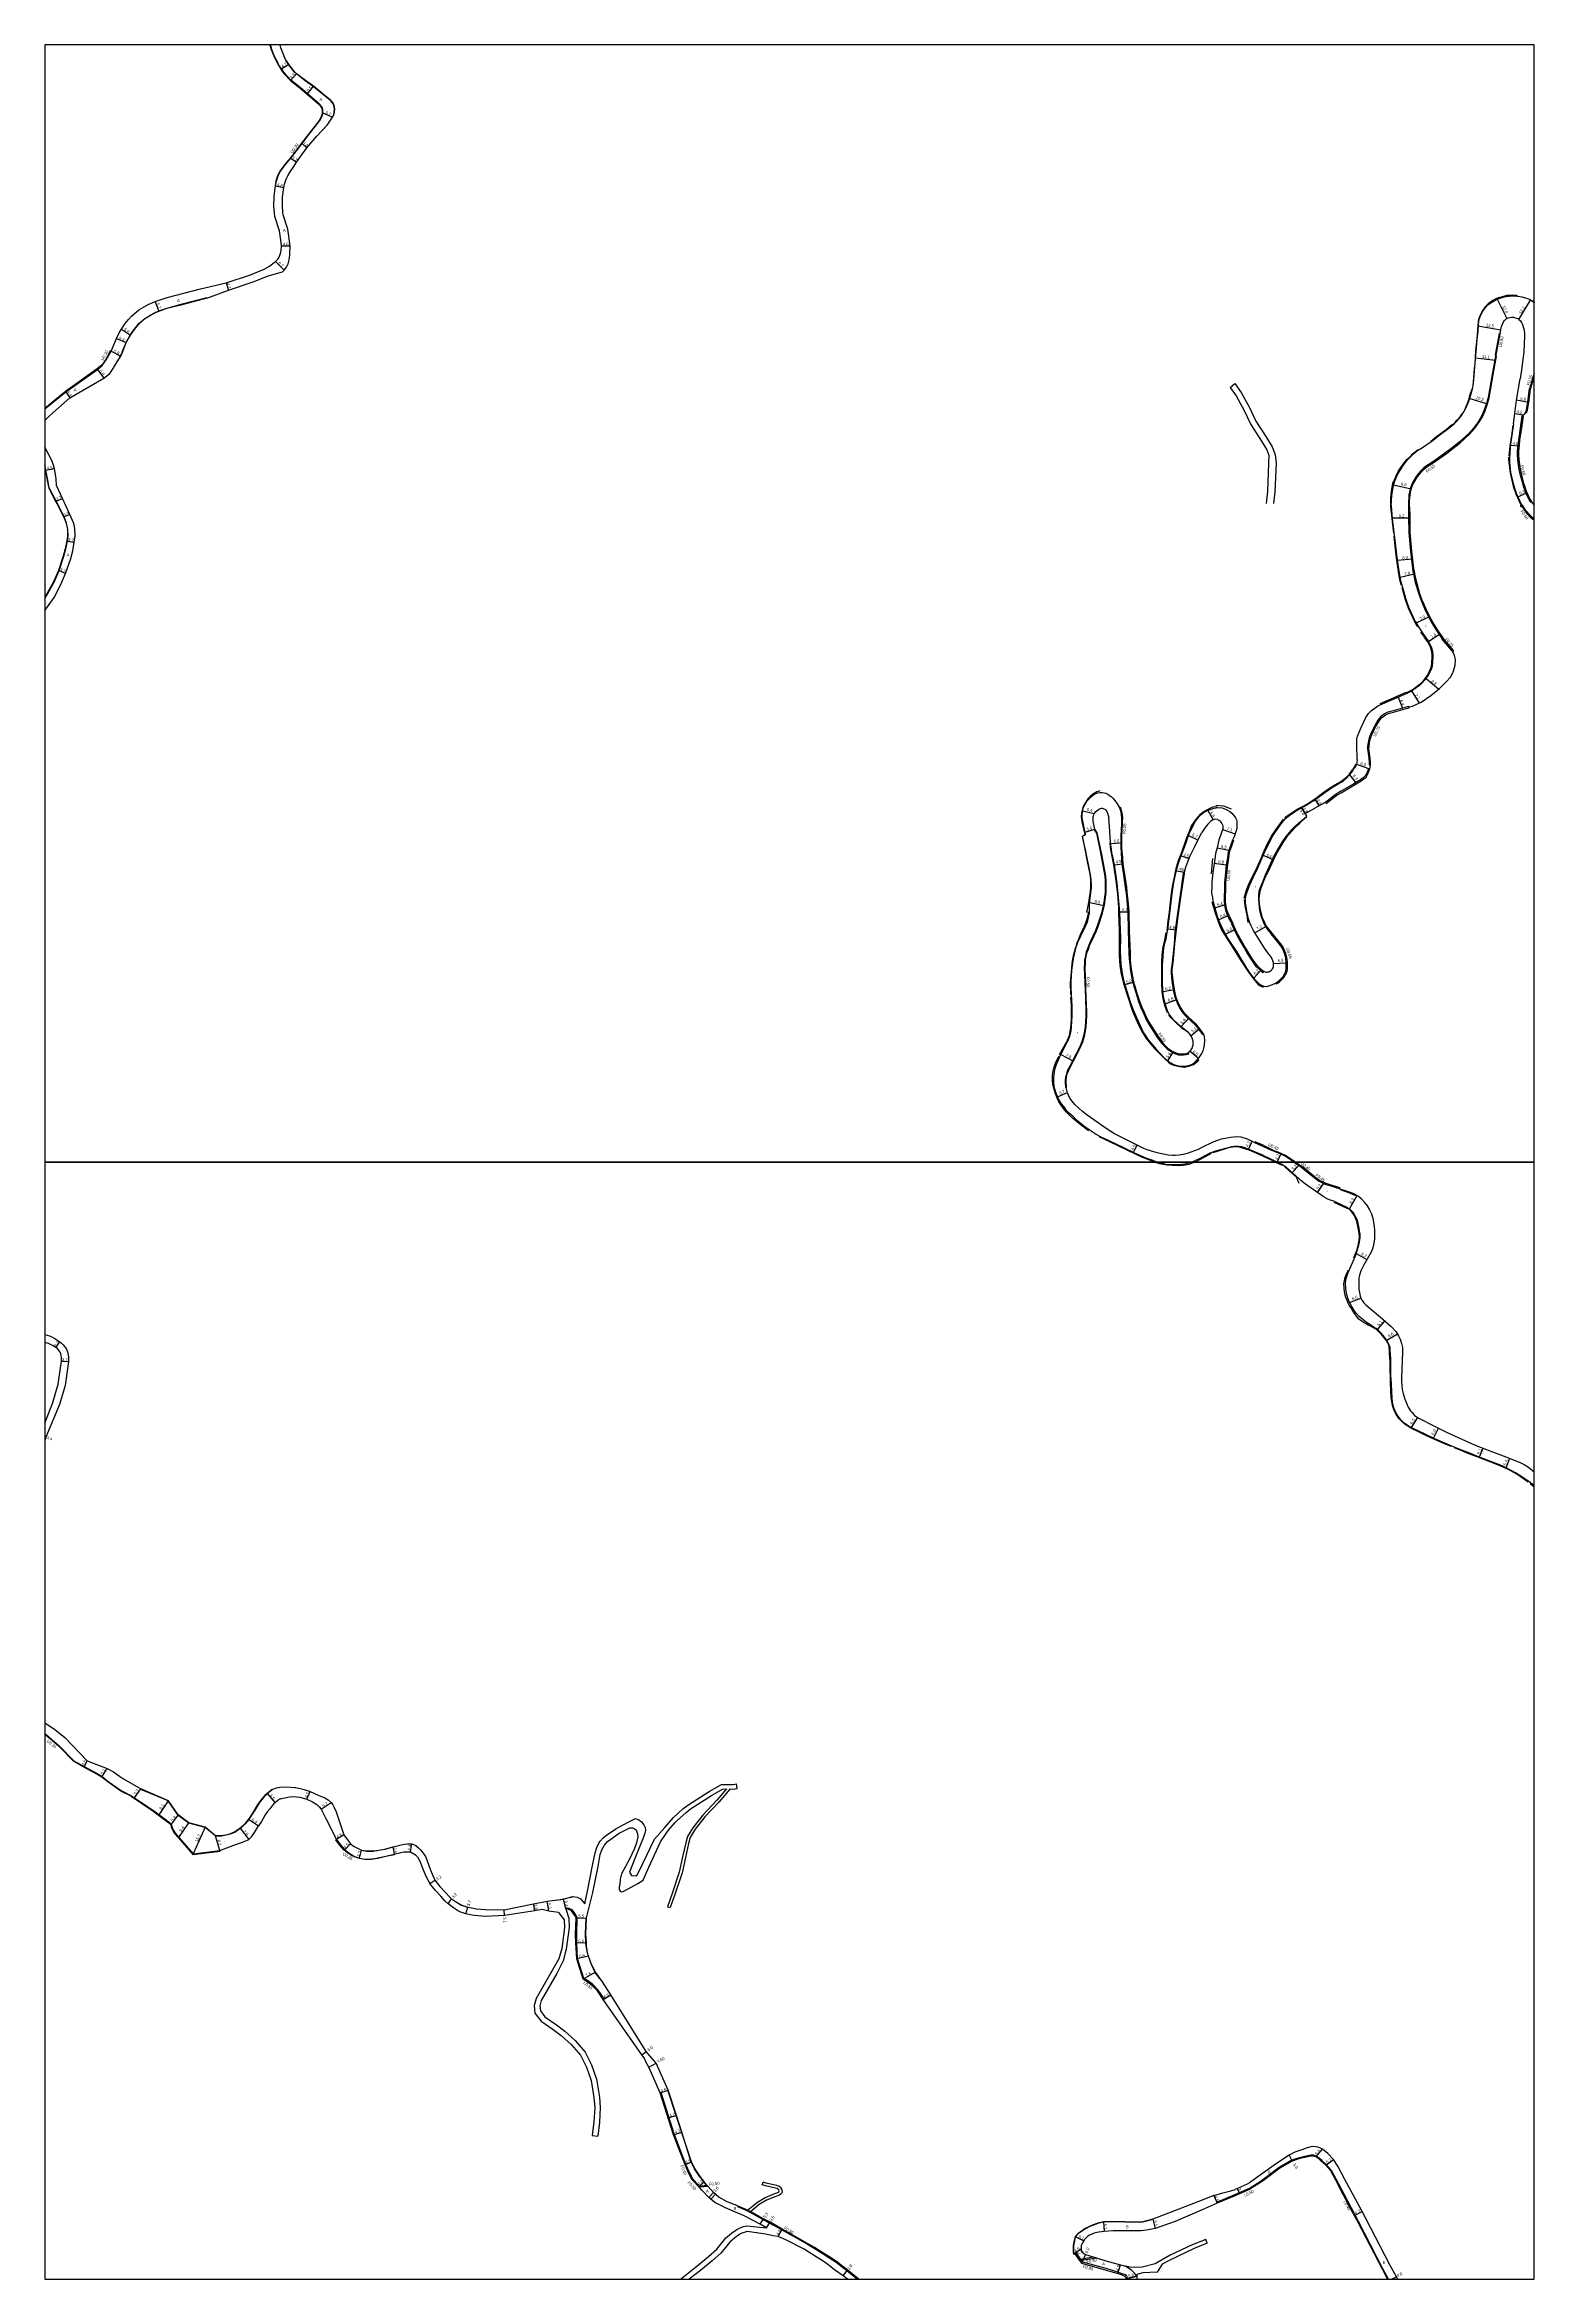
# Model space of a CAD drawing. Header units: metres. Extents: x -28000 to -24000, y -105000 to -102000.
# Drawn here: x -27200 to -26400, y -105000 to -103800 of the extents above; entities that cross this region are included whole.
import ezdxf

# ---------------------------------------------------------------- set-up
doc = ezdxf.new("R2010")
doc.units = ezdxf.units.M
doc.header["$LTSCALE"] = 2.5
for name, color, linetype in [('側溝・桝', 7, 'Continuous'), ('図郭', 7, 'Continuous'), ('幅員', 7, 'Continuous'), ('歩道・分離帯・安全施設', 7, 'Continuous'), ('舗装', 7, 'Continuous'), ('道路', 7, 'Continuous')]:
    doc.layers.add(name, color=color, linetype=linetype)
doc.styles.get("Standard").update_dxf_attribs({"font": ''})
doc.styles.add('YOKO_DECO', font='')
doc.styles.get('Standard').set_extended_font_data('@MS PGothic')
doc.styles.get('YOKO_DECO').set_extended_font_data('MS PGothic')

msp = doc.modelspace()

# ---------------------------------------------------------------- linework, layer by layer
at = {"layer": '側溝・桝'}
for points in [[(-27079.1, -103800), (-27078.3, -103802.6), (-27077, -103806), (-27074.9, -103810.1), (-27074.6, -103810.7), (-27073.2, -103813.2), (-27072.2, -103814.5), (-27071.3, -103815.6), (-27068, -103819.2), (-27063, -103823.2), (-27059, -103826.6), (-27052.8, -103832), (-27051.3, -103833.7), (-27051, -103834.8), (-27050.9, -103835.7), (-27050.9, -103836.6), (-27050.9, -103837.2), (-27051.3, -103838.2), (-27052.4, -103840.6), (-27058.1, -103847.8), (-27062.1, -103852.9), (-27068, -103860.8), (-27070.2, -103863.3), (-27071.6, -103865), (-27073.5, -103867.7), (-27075, -103870.4), (-27075.8, -103873.2), (-27076.3, -103875.8), (-27076, -103875.8)], [(-26400, -103938.2), (-26400.1, -103938.4), (-26400.8, -103938), (-26400.4, -103937.3)], [(-26400.4, -103937.3), (-26400, -103937.5)], [(-26400.1, -103938.4), (-26400, -103938.4)], [(-26418.3, -103955.2), (-26418.9, -103955.1), (-26419.8, -103960), (-26421, -103966.5), (-26420.9, -103967.2), (-26420.3, -103967.3)], [(-27164.6, -103964.3), (-27167.2, -103969.1), (-27169.4, -103972.1), (-27171.8, -103974.1), (-27188.9, -103986.2), (-27200, -103995.3)], [(-27164.6, -103964.3), (-27164.3, -103964.5)], [(-26420.9, -103967.2), (-26422.4, -103976.1), (-26424.8, -103989.5), (-26425.7, -103992.7), (-26427.1, -103996.7), (-26428.4, -103999.5), (-26429.6, -104001.6), (-26430.5, -104003.1), (-26432.4, -104005.7), (-26435.2, -104008.8), (-26440.3, -104013.4), (-26444.2, -104016.4), (-26447.6, -104019), (-26454.7, -104024.2), (-26457.9, -104026.2), (-26459.3, -104027.3), (-26461.2, -104029.1), (-26462.4, -104030.5), (-26463.4, -104031.9), (-26464.7, -104034), (-26465.8, -104036), (-26466.3, -104037.4), (-26466.7, -104038.7), (-26467.1, -104040.4), (-26467.3, -104041.8), (-26467.4, -104043.3), (-26467.5, -104045.1), (-26467.5, -104048.4), (-26467.5, -104053.3), (-26467.4, -104062.1), (-26466.5, -104072), (-26465.5, -104081.3), (-26465.2, -104083), (-26464.6, -104086), (-26463.9, -104088.8), (-26462.1, -104094.9), (-26461, -104097.9), (-26459.9, -104100.7), (-26459, -104102.8), (-26457.7, -104105.5), (-26456.1, -104108.7), (-26454.3, -104111.8), (-26452.6, -104114.6), (-26449.7, -104118.9), (-26449.6, -104119), (-26449.6, -104119.1)], [(-26400, -103976.6), (-26402.6, -103984.8)], [(-26404.2, -103996.2), (-26403.5, -103991.8), (-26402.6, -103984.8)], [(-26401.3, -104045.6), (-26401.7, -104045.9), (-26402.7, -104044.5), (-26403.2, -104043.5), (-26403.8, -104042.3), (-26405, -104039.5), (-26405.8, -104037.1), (-26406.4, -104035), (-26407.4, -104031.3), (-26408.1, -104028.1), (-26408.5, -104025.8), (-26408.8, -104022.7), (-26409, -104020.4), (-26409, -104018.2), (-26408.9, -104016.6), (-26408.7, -104015.1), (-26408.4, -104012.4), (-26407.4, -104005.9), (-26406.6, -103999.3)], [(-26404.9, -103997.9), (-26404.2, -103996.2), (-26403.6, -103996.3)], [(-27200, -104026.6), (-27200, -104026.7), (-27199.6, -104028.5), (-27198.6, -104034), (-27197.8, -104038.1), (-27194, -104045.4), (-27193.5, -104046.4)], [(-27193.5, -104046.4), (-27189.8, -104053.8)], [(-26400, -104054.7), (-26400.8, -104054), (-26402.9, -104052), (-26403.8, -104050.9), (-26404.5, -104050.1), (-26406.1, -104047.6)], [(-27189.8, -104053.8), (-27188.5, -104057), (-27187.8, -104060.4), (-27187.7, -104063.9), (-27188.1, -104066.5), (-27189, -104070.8), (-27190.1, -104074.6), (-27192.6, -104082.3), (-27195.2, -104088.5), (-27198.6, -104094.6), (-27200, -104096.8)], [(-26449.6, -104119.1), (-26449.6, -104119.3), (-26444.4, -104125.3), (-26443.9, -104125.9)], [(-26467.3, -104155.7), (-26467.4, -104155.4), (-26468.3, -104155.6), (-26475.8, -104157.7), (-26478, -104158.3), (-26479.2, -104158.7), (-26480.4, -104159.3), (-26481.8, -104160.4), (-26482.6, -104161), (-26483.3, -104161.8), (-26484, -104162.8), (-26485.8, -104166), (-26488.1, -104170.7), (-26488.7, -104172.3), (-26489, -104173.6), (-26489.3, -104174.9), (-26489.5, -104176.7), (-26489.5, -104178.2), (-26488.9, -104183.2), (-26488.7, -104185.7), (-26488.7, -104186.9)], [(-26490.8, -104192.6), (-26491.9, -104193.7), (-26493.3, -104194.7), (-26497, -104196.9), (-26504.1, -104201.1), (-26506.4, -104202.4), (-26507.8, -104203.5), (-26511.2, -104206.2), (-26512.2, -104206.7)], [(-26489, -104188.6), (-26490, -104191.2), (-26490.8, -104192.6)], [(-26623, -104209.4), (-26622.3, -104211.3), (-26621.8, -104213.5), (-26621.7, -104215.4), (-26621.7, -104216.1)], [(-26621.7, -104216.1), (-26621.7, -104219), (-26621.9, -104221.2), (-26622.1, -104225.1), (-26622.1, -104230.5), (-26621.9, -104234.3), (-26621.5, -104239.9), (-26621.3, -104241.2), (-26620.6, -104245.8)], [(-26526.1, -104217.7), (-26526.2, -104217.6), (-26528.6, -104219.8), (-26530.8, -104222), (-26533.4, -104225.2), (-26535.4, -104228.1), (-26537.6, -104231.6), (-26539.8, -104235.8), (-26542.6, -104241.7), (-26544.5, -104246), (-26545.7, -104248.8), (-26547.4, -104253.2), (-26547.9, -104254.8), (-26548.2, -104256.7), (-26548.2, -104258.5), (-26548, -104261.4), (-26547.6, -104264.7), (-26546.9, -104267.8), (-26546.4, -104269.1), (-26545.2, -104271.9), (-26544.3, -104273.6), (-26542.9, -104275.6), (-26541.3, -104277.5)], [(-26636, -104221.3), (-26636.4, -104221.6), (-26635.2, -104223.4), (-26633, -104234), (-26631.1, -104243.6), (-26630.6, -104246.5), (-26630.5, -104249), (-26630.4, -104255.2), (-26631.4, -104261.8), (-26631.9, -104264.1), (-26632.4, -104266.3), (-26634.4, -104272.3), (-26635.6, -104275.6), (-26638.2, -104281), (-26639.3, -104283.5), (-26640, -104285.5), (-26640.6, -104287.2), (-26641.1, -104289.3), (-26641.5, -104291.5), (-26641.6, -104293.5), (-26641.7, -104295.5), (-26641.1, -104311.7), (-26640.9, -104319.4), (-26640.8, -104321.6), (-26641.2, -104327.4), (-26641.9, -104331.7), (-26643, -104335.4), (-26643.8, -104337.3), (-26646.3, -104342.3), (-26649.5, -104348.5), (-26650.2, -104349.8), (-26650.5, -104350.4), (-26650.8, -104351.3), (-26651.3, -104352.6), (-26651.5, -104353.4), (-26651.7, -104354.4), (-26651.9, -104355.9), (-26652, -104357.4), (-26651.8, -104359.4)], [(-26562, -104227.2), (-26563, -104229.6), (-26563.7, -104231.6), (-26564.4, -104233.6), (-26564.8, -104236.6), (-26565.4, -104240.4), (-26565.9, -104244.6), (-26566.4, -104249.9), (-26566.4, -104252.8), (-26566.6, -104258.2), (-26566.6, -104259.9), (-26566.4, -104261.9), (-26566.1, -104263.8), (-26565.9, -104264.8), (-26564.7, -104267.8), (-26563.6, -104270.1), (-26562.5, -104272)], [(-26620.6, -104245.8), (-26619.7, -104252.5), (-26619.3, -104255), (-26619.1, -104256.8), (-26618.8, -104259.6), (-26618.8, -104259.7)], [(-26587.8, -104244.7), (-26588.4, -104244.6), (-26588.5, -104245), (-26590.2, -104256.6), (-26591.6, -104266.6), (-26593, -104276.8), (-26593.5, -104282.8), (-26594.5, -104293), (-26595, -104296.7), (-26595, -104298.5), (-26594.8, -104300.9), (-26594.4, -104304.1), (-26593.7, -104308.4), (-26592.8, -104311.9), (-26591.8, -104314.5), (-26590.5, -104317.2), (-26589.3, -104319.2), (-26587.9, -104320.9), (-26586.1, -104322.7), (-26584.2, -104324.4), (-26582.1, -104326.4), (-26579.6, -104329.6), (-26578.2, -104331.5), (-26577.7, -104331.2)], [(-26618.8, -104259.7), (-26618.3, -104265.4), (-26618.1, -104275.8)], [(-26618.1, -104275.8), (-26617.7, -104288), (-26617.5, -104291), (-26617.3, -104293.8), (-26616.8, -104297.6), (-26616.2, -104301.3), (-26616, -104302.4), (-26615.5, -104304.1), (-26615.1, -104305.6), (-26613.9, -104309.5), (-26612.5, -104313.9), (-26611.3, -104317), (-26610.1, -104319.7), (-26608.2, -104323.8), (-26606.4, -104326.8), (-26604.2, -104330.4), (-26602.7, -104332.7), (-26600.2, -104336.2), (-26598.4, -104338), (-26597.2, -104339.2), (-26596, -104340.1), (-26595.1, -104340.7), (-26594, -104341.4), (-26592.6, -104342), (-26591, -104342.4), (-26589.7, -104342.5), (-26588.4, -104342.4), (-26587, -104342.2), (-26585.6, -104341.9), (-26585.7, -104341.4)], [(-26562.5, -104272), (-26562.6, -104272.1), (-26560.5, -104276.7), (-26559.6, -104278.5), (-26557.9, -104281.4), (-26555.6, -104285.4), (-26554, -104288.2), (-26552, -104291.3), (-26550.7, -104293.4), (-26550.5, -104293.7)], [(-26538.9, -104303.9), (-26538, -104303.3), (-26537.2, -104302.7), (-26536.3, -104301.9), (-26535.6, -104301.1), (-26534.9, -104300.3), (-26534.4, -104299.4), (-26533.9, -104298.6), (-26533.5, -104297.5), (-26533.2, -104296.1), (-26533.2, -104294.9), (-26533.2, -104293.6), (-26533.2, -104292.5), (-26533.4, -104291.4), (-26533.5, -104290.3), (-26533.8, -104289.1), (-26534.1, -104288), (-26534.6, -104286.9), (-26535, -104285.9), (-26535.5, -104285), (-26536.1, -104284), (-26537.6, -104282.1), (-26541.3, -104277.5), (-26540.8, -104277.1)], [(-26550.5, -104293.7), (-26549.7, -104294.7), (-26548.7, -104295.5), (-26546.7, -104297.5), (-26546.4, -104297.8)], [(-26546, -104297.1), (-26545.2, -104297.6), (-26545.7, -104298.4), (-26546.5, -104297.8), (-26546, -104297.2)], [(-26546, -104297.2), (-26546, -104297.1)], [(-26550, -104389.7), (-26545.4, -104391.6), (-26541.2, -104393.6), (-26536.7, -104395.5), (-26533.7, -104396.9), (-26531.1, -104398.5), (-26528.9, -104400)], [(-26528.9, -104400), (-26525.1, -104402.8)], [(-26525.1, -104402.8), (-26523.7, -104403.9), (-26523.4, -104403.5)], [(-26523.7, -104403.9), (-26517.4, -104409), (-26516.8, -104409.4), (-26515.6, -104410.3), (-26514.5, -104410.9), (-26513.3, -104411.5), (-26511.9, -104412), (-26509.9, -104412.6), (-26506.1, -104413.8), (-26504.5, -104414.2)], [(-27169.4, -104730.3), (-27172, -104728.7), (-27178.9, -104724.9), (-27184.5, -104721.8), (-27192.3, -104713.9), (-27199.2, -104708), (-27200, -104707.4)], [(-27153.5, -104740.6), (-27159.1, -104737.8), (-27166.1, -104732.9), (-27169.4, -104730.3)], [(-27153.5, -104740.6), (-27141.9, -104748.4), (-27133.3, -104754.9)], [(-27133.3, -104754.9), (-27132.3, -104755.9), (-27132, -104757), (-27131.6, -104758.3)], [(-27131.6, -104758.3), (-27130.2, -104760.6), (-27128.2, -104762.9), (-27120.4, -104771.9), (-27105.8, -104770.1)], [(-27105.8, -104770.1), (-27105.9, -104769.7)], [(-27043.6, -104764), (-27043.3, -104763.9)], [(-27012.2, -104772), (-27016.7, -104773), (-27021, -104774), (-27021.4, -104774.1), (-27024.6, -104774.6), (-27027.9, -104774.6), (-27028.1, -104774.6), (-27031, -104774.1), (-27033.7, -104773.2), (-27035.2, -104772.4), (-27036.9, -104771.3), (-27039.1, -104769.6), (-27041.7, -104766.7), (-27043.6, -104764)], [(-27012.2, -104772), (-27012.3, -104771.7)], [(-26920.2, -104801.1), (-26920.2, -104800.5)], [(-26899.5, -104849.4), (-26899.5, -104849.4), (-26902.8, -104844.7), (-26905.7, -104841.7), (-26908.3, -104839.7), (-26910.4, -104838.4), (-26913.8, -104827.8), (-26914.2, -104819.5), (-26914.3, -104814.8), (-26914, -104805.9), (-26914.8, -104804.3), (-26915.6, -104803), (-26916.6, -104801.8), (-26916.8, -104801.6), (-26918.4, -104800.9), (-26918.7, -104800.8), (-26920.2, -104800.5), (-26920.2, -104800.5)], [(-26900, -104849.7), (-26899.5, -104849.4)], [(-26869.5, -104899.8), (-26869, -104899.6)], [(-26861.9, -104921.9), (-26869, -104899.6)], [(-26848.1, -104950.3), (-26848.5, -104949.9), (-26852, -104946.1), (-26853.7, -104942.7), (-26855.6, -104938.4), (-26861.9, -104921.9)], [(-26518.4, -104933.9), (-26518.3, -104933.4), (-26520, -104933.3), (-26521.7, -104933.7), (-26523.3, -104934), (-26525.3, -104934.5), (-26527.6, -104935.2), (-26530.3, -104936), (-26537, -104940), (-26545, -104946), (-26547.2, -104947.7), (-26552, -104950.7), (-26553.1, -104951.2), (-26561.4, -104954.9), (-26570.6, -104958.7), (-26570.4, -104959.2)], [(-26478.3, -105000), (-26481.3, -104994.4), (-26494.4, -104969), (-26496.2, -104965.6), (-26502, -104954.7), (-26506.5, -104946.2), (-26508.9, -104941.6), (-26511.7, -104938.4), (-26514.1, -104936.2), (-26515.6, -104935), (-26517.2, -104933.9), (-26518.3, -104933.5)], [(-26848.5, -104949.9), (-26844.4, -104949.4)], [(-26848.1, -104950.3), (-26848.4, -104950.7)], [(-26848.1, -104950.3), (-26843.9, -104949.9)], [(-26822.8, -104963.3), (-26827.7, -104961.1), (-26827.5, -104960.7)], [(-26822.8, -104963.3), (-26821.3, -104963.9)], [(-26822.6, -104962.8), (-26821, -104963.5)], [(-26775, -104990.9), (-26778.8, -104988.5), (-26782.4, -104986.2), (-26786.8, -104983.5), (-26791.7, -104980.5), (-26798.1, -104976.9), (-26799.4, -104976.2), (-26804.2, -104973.4), (-26810.7, -104969.9), (-26814.2, -104968), (-26821.3, -104963.9)], [(-26646.9, -104986.1), (-26646.2, -104985.7), (-26644.5, -104988.2), (-26642.7, -104990.6), (-26630.1, -104994.1), (-26623.3, -104996.2), (-26621.5, -104996.8), (-26619.7, -104997.5), (-26619, -104998.3), (-26618.4, -104999.4), (-26618.3, -105000)], [(-26643.9, -104989.1), (-26637, -104987.9)], [(-26763.6, -105000), (-26769.2, -104995.5), (-26775, -104990.9)], [(-26643.3, -104989.8), (-26635.2, -104988.4)]]:
    msp.add_lwpolyline(points, dxfattribs=at)
for points in [[(-26407.5, -104047.5), (-26406.6, -104046.9), (-26406.1, -104047.6), (-26407, -104048.2)], [(-26651.3, -104359.3), (-26651.8, -104359.4), (-26651.7, -104360), (-26651.2, -104359.9)]]:
    msp.add_lwpolyline(points, close=True, dxfattribs=at)
at = {"layer": '図郭'}
for points in [[(-27200, -104400), (-26400, -104400), (-26400, -103800), (-27200, -103800)], [(-27200, -105000), (-26400, -105000), (-26400, -104400), (-27200, -104400)]]:
    msp.add_lwpolyline(points, close=True, dxfattribs=at)
at = {"layer": '幅員'}
for points in [[(-27072.9, -103813), (-27068.9, -103810.5)], [(-27067.8, -103819), (-27064.7, -103815.6)], [(-27058.8, -103826.3), (-27055.7, -103822.3)], [(-27050.6, -103836.6), (-27045.4, -103839)], [(-27061.8, -103853.1), (-27059.2, -103855.3)], [(-27067.8, -103861), (-27064.7, -103863.1)], [(-27076, -103875.8), (-27071.5, -103876.7)], [(-27072.9, -103908), (-27068.1, -103908)], [(-27076.1, -103916.4), (-27071.3, -103921)], [(-27102.5, -103927.9), (-27101.2, -103931.8)], [(-27138.5, -103943.2), (-27140.6, -103937.9)], [(-26420.1, -103936.3), (-26414.7, -103947)], [(-26408.3, -103947.6), (-26402.1, -103937.2)], [(-27158.8, -103952.8), (-27154, -103956)], [(-26430.4, -103951), (-26418, -103953.1)], [(-27164.3, -103964.5), (-27159.1, -103967.3)], [(-27161.5, -103957.8), (-27156.2, -103960)], [(-27171.6, -103974.4), (-27168.2, -103979.1)], [(-26431.7, -103968.2), (-26420.7, -103969.5)], [(-27188.7, -103986.4), (-27186.5, -103989.6)], [(-26434.7, -103990), (-26425.2, -103992.8)], [(-26409.6, -103990.7), (-26402.9, -103991.9)], [(-26410.4, -103998.1), (-26406, -103998.8)], [(-26412.8, -104015), (-26408.3, -104015.5)], [(-27199.4, -104028.4), (-27194.8, -104027.6)], [(-26475.7, -104036.4), (-26466.1, -104038.5)], [(-27193.8, -104045.2), (-27190.4, -104043.7)], [(-26408.9, -104042.8), (-26404, -104040.6)], [(-27186.5, -104052.3), (-27189.6, -104053.6)], [(-26476.1, -104054.1), (-26466.9, -104054)], [(-27187.8, -104066.6), (-27184.1, -104067.1)], [(-27192.3, -104082.4), (-27188.9, -104083.9)], [(-26473.4, -104076.9), (-26465.5, -104076.1)], [(-26472.1, -104086), (-26464.3, -104084.2)], [(-27200, -104102.6), (-27199.3, -104103.1)], [(-26463.3, -104110.5), (-26456.3, -104107)], [(-26456.9, -104120.5), (-26450.8, -104116.3)], [(-26465.9, -104147), (-26461.9, -104153.6)], [(-26458.1, -104140.3), (-26451.3, -104146)], [(-26473.1, -104150.4), (-26470.7, -104156.3)], [(-26499.2, -104192.1), (-26495.9, -104196.3)], [(-26495.5, -104186.3), (-26489, -104188.6)], [(-26517.7, -104205.4), (-26515.8, -104208.8)], [(-26642.6, -104211.4), (-26636.3, -104212.9)], [(-26575.4, -104211.2), (-26572.5, -104216.2)], [(-26525, -104209.7), (-26523, -104212.9)], [(-26641.3, -104222.9), (-26636, -104221.3)], [(-26627.5, -104228.9), (-26621.6, -104228.6)], [(-26585.7, -104224.6), (-26580.6, -104227.1)], [(-26570.4, -104231.3), (-26564.1, -104232.6)], [(-26567.4, -104221.4), (-26560.7, -104223.7)], [(-26625.7, -104240.4), (-26621, -104239.8)], [(-26592.2, -104243.6), (-26587.8, -104244.4)], [(-26589.7, -104235.5), (-26585.5, -104237.1)], [(-26571.9, -104239.6), (-26565.4, -104240.4)], [(-26545.6, -104235.3), (-26540.1, -104237.7)], [(-26638.8, -104260.6), (-26631, -104262.2)], [(-26622.8, -104265.7), (-26617.7, -104265.7)], [(-26571.5, -104263.6), (-26566.4, -104261.9)], [(-26569.6, -104270), (-26564.7, -104267.8)], [(-26596.8, -104274.8), (-26592.2, -104275.4)], [(-26565.9, -104277.6), (-26560.6, -104275.2)], [(-26550.1, -104276.9), (-26543.8, -104273.3)], [(-26619.9, -104304.6), (-26615.1, -104303.5)], [(-26550.7, -104301.3), (-26546.5, -104296.7)], [(-26540, -104293.4), (-26533.2, -104293)], [(-26599.4, -104308.4), (-26593.3, -104307.4)], [(-26598.2, -104315.1), (-26591.9, -104312.8)], [(-26589.7, -104327.3), (-26585.3, -104322.6)], [(-26584.5, -104332.2), (-26579.8, -104328.3)], [(-26654.2, -104342.3), (-26647.5, -104345.8)], [(-26596.8, -104345.6), (-26593.7, -104340.9)], [(-26584.9, -104340.5), (-26580.3, -104344.3)], [(-26656, -104365), (-26650.7, -104362.7)], [(-26615.3, -104394.9), (-26613.3, -104390.9)], [(-26553.5, -104393.2), (-26551.5, -104388.9)], [(-26538.1, -104400), (-26536.1, -104395.8)], [(-26530, -104405.7), (-26526.5, -104401.8)], [(-26516.4, -104416.4), (-26512.8, -104411.2)], [(-26499.3, -104425.2), (-26495.1, -104418)], [(-26495.7, -104449.2), (-26489.9, -104452.4)], [(-26499.2, -104475.5), (-26493.2, -104473.1)], [(-26484.3, -104490), (-26480.2, -104485.5)], [(-26479.2, -104495.7), (-26473.5, -104492.2)], [(-27194, -104499.6), (-27191.8, -104496.6)], [(-27191, -104506.9), (-27187.3, -104507.1)], [(-26466, -104542.6), (-26462.6, -104537.2)], [(-26454.2, -104548.3), (-26451.5, -104542.9)], [(-27200, -104547.5), (-27199.3, -104547.8)], [(-26429.4, -104558.4), (-26427.5, -104553.7)], [(-26415.2, -104564.2), (-26413.2, -104559.1)], [(-27177.1, -104721.5), (-27178.8, -104724.6)], [(-27169.2, -104730), (-27166.5, -104725.7)], [(-27151.7, -104741.4), (-27148.4, -104736.7)], [(-27138.5, -104750.5), (-27133.5, -104743)], [(-27059.2, -104742.2), (-27057.4, -104738.1)], [(-27051.6, -104747.6), (-27046.1, -104743.9)], [(-27128.4, -104750.6), (-27132.1, -104755.6)], [(-27127.9, -104762.7), (-27122.6, -104754.9)], [(-27113.8, -104757.2), (-27120.2, -104771.5)], [(-27095.1, -104757.8), (-27090.3, -104763.9)], [(-27105.9, -104769.7), (-27108.2, -104761.8)], [(-27039.3, -104761.3), (-27043.3, -104763.9)], [(-27038.8, -104769.4), (-27035.8, -104766.1)], [(-27030.9, -104773.8), (-27029.8, -104769.6)], [(-27013, -104767.8), (-27012.3, -104771.7)], [(-27003.6, -104770.5), (-27002.8, -104766.2)], [(-26993.1, -104787.4), (-26990.4, -104785.6)], [(-26983.4, -104798.3), (-26981.5, -104795.7)], [(-26920.2, -104801.1), (-26921.3, -104795.8)], [(-26973.8, -104803.7), (-26972.7, -104800.1)], [(-26953, -104804.7), (-26953.3, -104801.6)], [(-26936.7, -104802.2), (-26937.4, -104798.4)], [(-26929.2, -104802.3), (-26930.2, -104797)], [(-26914.5, -104806), (-26909, -104805.8)], [(-26909.1, -104819.3), (-26914.7, -104819.5)], [(-26907.9, -104826.4), (-26914.3, -104827.9)], [(-26904.2, -104835.1), (-26910.8, -104838.8)], [(-26900, -104849.7), (-26896, -104847.3)], [(-26879.3, -104879.4), (-26876.9, -104877.6)], [(-26875.6, -104886.1), (-26871.6, -104884)], [(-26869.5, -104899.8), (-26865.1, -104898.4)], [(-26860.7, -104912), (-26865.1, -104913.4)], [(-26862.3, -104922.4), (-26857.8, -104921)], [(-26856, -104938.6), (-26852.6, -104937)], [(-26531.7, -104933.3), (-26530.1, -104936.5)], [(-26517.4, -104934.3), (-26513.7, -104930.2)], [(-26512, -104938.7), (-26507.8, -104935.6)], [(-26845.8, -104947.6), (-26848.7, -104950.3)], [(-26840.9, -104953.4), (-26843.3, -104956.1)], [(-26572.2, -104955), (-26570.4, -104959.2)], [(-26496.5, -104965.8), (-26492.4, -104963.5)], [(-26815.8, -104970.3), (-26814, -104967.6)], [(-26812.3, -104972.4), (-26810.4, -104969.4)], [(-26806.1, -104977.1), (-26804, -104973)], [(-26631.4, -104969.2), (-26631, -104974.3)], [(-26604.8, -104967.7), (-26603.7, -104972.7)], [(-26643.4, -104983.9), (-26647.4, -104986.5)], [(-26643.4, -104983.9), (-26646.9, -104986.1)], [(-26646.6, -104977.1), (-26642, -104979.3)], [(-26641.1, -104986.7), (-26643.2, -104991.3)], [(-26771.1, -104998.2), (-26768.9, -104995.1)], [(-26623.6, -104996.9), (-26622.2, -104992.2)], [(-26476.7, -105000), (-26474.1, -104998.6)]]:
    msp.add_lwpolyline(points, dxfattribs=at)
at = {"layer": '幅員', "flags": 128}
for points in [[(-26522.1, -104214.3), (-26525, -104209.7)], [(-27080.5, -104739.1), (-27076.2, -104744.1)], [(-27090.5, -104752.9), (-27085.2, -104756.5)], [(-26559.6, -104951.3), (-26558.4, -104954.1)]]:
    msp.add_lwpolyline(points, dxfattribs=at)
at = {"layer": '歩道・分離帯・安全施設'}
for points in [[(-27045.5, -103838.9), (-27045.5, -103838.9), (-27044.8, -103837.6), (-27044.5, -103836.1), (-27044.4, -103834.4), (-27044.8, -103832.7), (-27045.5, -103831.2), (-27046.5, -103830), (-27055.8, -103822.4), (-27060.1, -103819.4), (-27064.8, -103815.7), (-27065.6, -103815), (-27068.3, -103811.6), (-27068.5, -103811.4), (-27069.1, -103810.6), (-27070.7, -103807.9), (-27071.4, -103806.5)], [(-27113, -103935.9), (-27126.8, -103939.6), (-27135.1, -103941.8), (-27137.3, -103942.6), (-27140.4, -103943.8), (-27143.6, -103945.4)], [(-26455.3, -104013.1), (-26450.3, -104009.2), (-26447.4, -104007), (-26445.7, -104005.7), (-26442.9, -104003.4), (-26441.7, -104002.3), (-26440.5, -104001), (-26439.4, -103999.6), (-26437.8, -103997.1), (-26437, -103995.5), (-26435.5, -103992.3), (-26434.7, -103990), (-26433, -103984), (-26432.7, -103981.9), (-26432.2, -103975.4), (-26431.4, -103966.7), (-26430.6, -103958.3), (-26430.2, -103953.8), (-26429.9, -103950), (-26429.8, -103948.4), (-26429.5, -103947.1), (-26428.9, -103945.6), (-26427.6, -103943.1), (-26426.2, -103941.2), (-26424.7, -103939.6), (-26422.8, -103938.2), (-26420.7, -103937), (-26418.9, -103936.3), (-26416.2, -103935.4), (-26412.3, -103934.9), (-26409.2, -103935)], [(-27158.4, -103965.2), (-27156.3, -103959.9), (-27154.1, -103956), (-27152.5, -103953.6), (-27150.5, -103951.1), (-27149.4, -103949.7), (-27146.2, -103947), (-27143.6, -103945.4)], [(-27160.2, -103968.7), (-27159.3, -103967.1), (-27158.8, -103966.2)], [(-26411.6, -104004.3), (-26412.1, -104008.8), (-26413.2, -104015.6), (-26413.7, -104020.7)], [(-26475.5, -104062.3), (-26476.2, -104056.2), (-26476.6, -104052.4), (-26476.9, -104049.7), (-26477, -104048.2), (-26477.1, -104047.9), (-26477.1, -104047), (-26477.1, -104043.8), (-26476.9, -104041.2), (-26476.5, -104038.6), (-26476.1, -104036.7), (-26475.9, -104035.5), (-26475.4, -104034.5), (-26474.2, -104031.5), (-26473, -104028.9), (-26472.1, -104027.5), (-26470.5, -104025.2), (-26468.4, -104022.8), (-26466.9, -104021.3), (-26465.4, -104019.8), (-26462.3, -104017.4)], [(-26413.8, -104021.5), (-26413.8, -104023), (-26413, -104030), (-26411.4, -104037.1), (-26410, -104041.2), (-26408.4, -104044.8), (-26407.2, -104047.1), (-26405.7, -104049.5), (-26404.2, -104051.6), (-26401.4, -104054.7)], [(-26471.4, -104090.4), (-26471.5, -104089.9), (-26472, -104088), (-26472.8, -104084.1), (-26474, -104075.5), (-26474.7, -104069.3), (-26475.3, -104063.9)], [(-26462.6, -104112.7), (-26464.3, -104109.5), (-26465.4, -104107.3), (-26466.5, -104105), (-26467.3, -104103.1), (-26468.2, -104100.7), (-26469.3, -104097.5), (-26470.5, -104093.5), (-26471, -104091.6)], [(-26482.7, -104153.7), (-26475.6, -104150.7), (-26471.7, -104149), (-26469.1, -104147.8), (-26467.8, -104147.5), (-26467, -104147.2), (-26465.6, -104146.4), (-26463.7, -104145.1), (-26462, -104143.7), (-26460.6, -104142.6), (-26459.2, -104141.1), (-26457.6, -104138.9), (-26456.5, -104136.8), (-26455.6, -104134.8), (-26455.3, -104133.7), (-26455.1, -104132), (-26454.9, -104128.3), (-26454.9, -104127.5), (-26455.1, -104126.2), (-26455.4, -104124.6), (-26455.8, -104123.4), (-26456.4, -104122.1), (-26456.9, -104121.2), (-26457.9, -104119.7), (-26458.9, -104118.3), (-26459.4, -104117.6), (-26461.2, -104115.6)], [(-26521.6, -104207.4), (-26516.8, -104204.2), (-26515.2, -104203), (-26513.6, -104201.7), (-26512.1, -104200.6), (-26510.6, -104199.6), (-26507.1, -104197.4), (-26503.9, -104195.7), (-26502.4, -104194.6), (-26500.7, -104193.2), (-26499.3, -104191.7), (-26498.2, -104190.2), (-26497.7, -104189.4)], [(-26495.9, -104186.3), (-26496.6, -104187.7), (-26497.7, -104189.4)], [(-26633.3, -104200.6), (-26634.2, -104201), (-26635, -104201.3), (-26635.9, -104201.8), (-26636.7, -104202.3), (-26637.5, -104202.9), (-26638.3, -104203.5), (-26639, -104204.2), (-26639.7, -104205), (-26640.4, -104205.9), (-26641.1, -104206.9), (-26641.9, -104208.4), (-26642.4, -104209.7), (-26642.9, -104211.1), (-26643.2, -104212.6), (-26643.3, -104214.4), (-26643.2, -104216), (-26642.9, -104218.1), (-26641.4, -104224.1)], [(-26530, -104212.3), (-26527.3, -104210.5), (-26523.4, -104208.6), (-26521.6, -104207.4)], [(-26597.2, -104275.9), (-26596.6, -104270.5), (-26596, -104265.9), (-26595.4, -104260.2), (-26594.9, -104255.9), (-26594.3, -104252), (-26593.5, -104247.9), (-26592.7, -104244.2), (-26592.1, -104241.6), (-26591, -104238.1), (-26589.2, -104233), (-26587.7, -104229), (-26586.6, -104225.8), (-26585, -104222), (-26584.2, -104219.9), (-26582.3, -104216.9), (-26580.9, -104215.1), (-26579.3, -104213.3), (-26578, -104212.2), (-26576.3, -104211), (-26572.7, -104209.2), (-26570.3, -104209.1)], [(-26571, -104208.3), (-26566.9, -104208.7), (-26562.8, -104210.3)], [(-26555.8, -104258.4), (-26554.8, -104254.5), (-26553.3, -104250.7), (-26551.6, -104247.2), (-26550.8, -104245.7), (-26549.7, -104243.7), (-26548.1, -104240.1), (-26546.5, -104236.5), (-26545, -104232.9), (-26543.4, -104229.3), (-26541.5, -104225.8), (-26540.4, -104224), (-26537.1, -104219.2), (-26534.7, -104215.9)], [(-26533.9, -104215), (-26530, -104212.3)], [(-26522.1, -104214.6), (-26525.7, -104217.7)], [(-26640.7, -104234.7), (-26642.7, -104225)], [(-26627.9, -104228.5), (-26627.7, -104231.1), (-26626.9, -104235.9), (-26626, -104240.4), (-26624.6, -104250.2)], [(-26645.8, -104283.2), (-26644.3, -104279.2), (-26643.7, -104277.8), (-26642.8, -104275.8), (-26642.1, -104274.6), (-26641.2, -104272.5), (-26640.7, -104271), (-26640.1, -104269.4), (-26639.7, -104268), (-26639.3, -104266), (-26640.4, -104265.8), (-26639.5, -104261.8), (-26638.8, -104258.2), (-26638.3, -104254.7), (-26638.1, -104252.5), (-26638.1, -104250.6), (-26638.1, -104248.5), (-26638.4, -104246.6), (-26638.7, -104244.5), (-26639.7, -104239.5), (-26640.7, -104235)], [(-26572.8, -104237), (-26573.6, -104245.3)], [(-26624.6, -104250.2), (-26624.4, -104251.8), (-26623.9, -104256)], [(-26623.9, -104256), (-26623.3, -104263.5), (-26623.3, -104266.5), (-26622.9, -104275.5)], [(-26573.1, -104260.3), (-26571.3, -104266.7), (-26569.1, -104272.8), (-26567.8, -104275.7), (-26564.3, -104281.3), (-26557.7, -104291.8), (-26554.3, -104297), (-26553, -104298.8)], [(-26553.7, -104271.4), (-26553.8, -104270.1), (-26554.3, -104267.4), (-26555.1, -104263.3), (-26555.7, -104259.2)], [(-26622.9, -104275.5), (-26622.9, -104281.1), (-26622.9, -104289.4), (-26622.6, -104294.3), (-26621.9, -104299.1), (-26620.7, -104304.2), (-26615.8, -104319), (-26612.7, -104326), (-26610.4, -104330.5), (-26608.5, -104333.6), (-26604.2, -104338.8), (-26598.6, -104344.4), (-26596.5, -104346.4), (-26595.3, -104347.3), (-26593.7, -104348), (-26590.6, -104348.8), (-26587.9, -104349), (-26585, -104348.4), (-26583, -104347.6), (-26580.7, -104345.8), (-26579.9, -104344.9)], [(-26597, -104319.9), (-26598.5, -104316), (-26599.3, -104312.2), (-26599.7, -104309.9), (-26599.8, -104308.2), (-26600, -104304.2), (-26600.1, -104300.4), (-26600.1, -104296.2), (-26600.1, -104294.4), (-26600, -104292.6), (-26599.8, -104288.8), (-26599.3, -104284.7), (-26598.5, -104280.8), (-26597.7, -104276.8)], [(-26648.9, -104310), (-26649, -104303.5), (-26648.8, -104300), (-26648.4, -104295.7), (-26648, -104292), (-26647.3, -104288.4), (-26646.1, -104284.1)], [(-26553, -104298.8), (-26551.4, -104301), (-26550.6, -104301.9), (-26548.4, -104304.5)], [(-26655, -104342.3), (-26651.3, -104335.6), (-26650.7, -104334.5), (-26649.6, -104332), (-26649.4, -104331), (-26648.9, -104327.7), (-26648.6, -104323.5), (-26648.5, -104319.6), (-26648.5, -104315.8), (-26648.9, -104311.7)], [(-26548.4, -104304.5), (-26547.5, -104305.2), (-26545.6, -104306.2)], [(-26585.9, -104330.5), (-26587.9, -104329.1), (-26588.7, -104328.6), (-26590.5, -104326.9), (-26591.6, -104325.9), (-26593.6, -104324.1), (-26595, -104322.5), (-26596.2, -104320.9)], [(-26639.5, -104383.2), (-26645.8, -104378.2), (-26647.3, -104377), (-26648, -104376.4), (-26648.8, -104375.7), (-26649.8, -104374.6), (-26651.2, -104373.2), (-26652.8, -104371.2), (-26655.3, -104367.7), (-26656.1, -104366), (-26657.3, -104362.8), (-26658.5, -104358.3), (-26658.7, -104355.8), (-26658.7, -104353.9), (-26658.6, -104352), (-26658, -104349.6), (-26657.1, -104346.9), (-26655.4, -104343.2)], [(-26604.8, -104399.8), (-26608.9, -104398.2), (-26610.1, -104397.7), (-26613.8, -104396), (-26618.7, -104393.6), (-26627.9, -104389.2), (-26633.7, -104386.4)], [(-26582.1, -104400), (-26583.3, -104400.5), (-26585.5, -104401.3), (-26587.3, -104401.7), (-26588.7, -104401.9), (-26591.8, -104402.1), (-26597.1, -104401.7), (-26599.5, -104401.3), (-26601.2, -104400.9), (-26604.1, -104400.1)], [(-26573.5, -104395.4), (-26576.8, -104397.3), (-26580.1, -104399.1), (-26581.4, -104399.8), (-26582.1, -104400)], [(-26539, -104400), (-26539.2, -104399.9), (-26545.4, -104397), (-26549.4, -104395.3), (-26553.1, -104393.7), (-26556.7, -104392.5), (-26559, -104391.8), (-26560.2, -104391.8), (-26562.1, -104392.1), (-26563.2, -104392.3), (-26564.7, -104392.6), (-26569.8, -104394.2), (-26572.6, -104395.1)], [(-26539, -104400), (-26535.5, -104401.7)], [(-26526.3, -104411.6), (-26527.8, -104408.2), (-26531.6, -104404.8), (-26534.1, -104402.5)], [(-26500.1, -104425.1), (-26507.5, -104421.8)], [(-26495.8, -104418.1), (-26499.1, -104416.7), (-26504, -104414.9)], [(-26496.9, -104451.5), (-26495.9, -104448.8), (-26495.4, -104447.5), (-26494.4, -104444), (-26494, -104441.9), (-26493.9, -104440.1), (-26494.1, -104438.3), (-26494.4, -104436.3), (-26495.4, -104432), (-26495.8, -104430.5), (-26496.6, -104428.8), (-26497.8, -104427.1), (-26499.4, -104425.4)], [(-26444.6, -104552.7), (-26448.2, -104551.4), (-26449.8, -104550.7), (-26451.9, -104549.8), (-26455.5, -104548.1), (-26458.7, -104546.7), (-26463, -104544.6), (-26465.9, -104543.1), (-26466.8, -104542.6), (-26467.9, -104541.9), (-26469.4, -104540.9), (-26470.7, -104539.8), (-26472.5, -104537.9), (-26473.3, -104536.8), (-26474.6, -104534.9), (-26475.1, -104533.8), (-26475.7, -104532.4), (-26476.2, -104530.7), (-26476.6, -104528.7), (-26476.9, -104526.7), (-26477.1, -104522.6), (-26477.2, -104519), (-26477.3, -104515.2), (-26477.4, -104512.3), (-26477.4, -104511.2), (-26477.5, -104509.7), (-26477.5, -104507.3), (-26477.7, -104503), (-26477.8, -104500.8), (-26477.9, -104499.9), (-26477.9, -104499.2), (-26478.2, -104498.3), (-26478.9, -104496.9), (-26479.6, -104495.7), (-26482.1, -104492.7), (-26484.7, -104489.9), (-26488, -104488.2), (-26489.2, -104487.6), (-26491.4, -104486.3), (-26493.5, -104484.9), (-26494.2, -104484.4), (-26497.1, -104480.6), (-26498.6, -104478.2), (-26499.4, -104476.9), (-26499.9, -104475.8), (-26500.5, -104474.4), (-26501.2, -104472.7), (-26501.5, -104471.5), (-26501.9, -104469.7), (-26502.2, -104467.7), (-26502.3, -104465.3), (-26502, -104463.8), (-26501.7, -104462.5), (-26501, -104460.5), (-26500.4, -104459.2), (-26499.9, -104458.1)], [(-26403.3, -104571.9), (-26406.4, -104569.7), (-26408.9, -104568), (-26412.6, -104565.8), (-26414.8, -104564.7), (-26417.9, -104563.3), (-26424.3, -104560.8), (-26431.2, -104558.2), (-26435.2, -104556.7), (-26438.9, -104555.1), (-26442.8, -104553.5)], [(-26400, -104574.7), (-26402.3, -104572.8)], [(-27128.5, -104750.5), (-27133.6, -104743.1), (-27148.3, -104737)], [(-27077.9, -104737.1), (-27079.7, -104738.6), (-27081.6, -104740.3), (-27082.1, -104740.8), (-27083, -104741.9), (-27084.2, -104743.5), (-27085.6, -104745.4), (-27087.2, -104748), (-27088.9, -104750.7), (-27090.4, -104753), (-27092.5, -104755.5), (-27094.5, -104757.5), (-27096.9, -104759.3), (-27097.7, -104759.8)], [(-27097.7, -104759.8), (-27099.8, -104760.8), (-27101.8, -104761.4), (-27105, -104762), (-27108.1, -104762), (-27113.9, -104757.4), (-27122.6, -104755.1), (-27128.3, -104750.9)], [(-27013, -104768), (-27017.3, -104769.2), (-27020.8, -104769.7), (-27023.6, -104770.1), (-27027, -104770.1), (-27029.9, -104769.7)], [(-26916.5, -104794.7), (-26921.3, -104795.9), (-26922.8, -104796.2), (-26930.2, -104797.2), (-26937.4, -104798.6)], [(-26968.1, -104801.2), (-26968.2, -104801.2), (-26969.7, -104800.9), (-26972.8, -104800.3), (-26975.9, -104799.2), (-26976.1, -104799.1), (-26979, -104797.5)], [(-26909.2, -104820.9), (-26909.3, -104819.3), (-26909.5, -104814.7), (-26909.2, -104805.8)], [(-26908.5, -104824.6), (-26909.2, -104820.9)], [(-26901.9, -104838.5), (-26904.3, -104835.2), (-26906.4, -104831), (-26908, -104826.4), (-26908.5, -104824.6)], [(-26855.9, -104927.3), (-26865.3, -104898.5), (-26865.3, -104898.5)], [(-26848.5, -104944.4), (-26851.1, -104940.6), (-26852.8, -104937.1), (-26855.9, -104927.3)], [(-26844.6, -104949.4), (-26846.9, -104946.4), (-26848.5, -104944.4)], [(-26500.8, -104958.2), (-26496.7, -104965.8), (-26494.8, -104969.3), (-26493.2, -104972.4)], [(-26604.7, -104967.9), (-26610.3, -104969.4), (-26611.8, -104969.5), (-26627.8, -104969.2), (-26631.4, -104969.4), (-26634.4, -104970), (-26636.8, -104970.9), (-26638.7, -104971.7), (-26641.1, -104972.9), (-26645.3, -104975.8), (-26646.5, -104977.2), (-26647.2, -104980.2), (-26647.4, -104981.9), (-26647.5, -104983.8), (-26647.5, -104984.8), (-26647.5, -104985.5), (-26647.3, -104986.4)]]:
    msp.add_lwpolyline(points, dxfattribs=at)
at = {"layer": '舗装'}
for points in [[(-26842.2, -104957), (-26839.8, -104954.3)], [(-26631.4, -104969.4), (-26631, -104974.3)], [(-26613.5, -104998.4), (-26614.5, -104996.8), (-26616.2, -104995.2), (-26619.5, -104992.9)], [(-26619.2, -104999.7), (-26613.5, -104998.4)], [(-26613.5, -104998.4), (-26619.2, -104999.7)]]:
    msp.add_lwpolyline(points, dxfattribs=at)
at = {"layer": '道路'}
for points in [[(-27200, -103995.6), (-27188.7, -103986.4), (-27171.6, -103974.4), (-27169.2, -103972.3), (-27167, -103969.3), (-27164.3, -103964.5), (-27161.5, -103957.8), (-27160, -103954.8), (-27158.8, -103952.8), (-27156.7, -103949.8), (-27155, -103947.6), (-27153.4, -103945.8), (-27149.5, -103942.4), (-27144.5, -103939.5), (-27140.6, -103937.9), (-27134.2, -103935.7), (-27116.3, -103931.1), (-27102.5, -103927.9), (-27089.5, -103923.5), (-27082.1, -103920.5), (-27081.7, -103920.4), (-27079.2, -103918.9), (-27077.4, -103917.5), (-27076.1, -103916.4), (-27074.7, -103915), (-27074.3, -103914.5), (-27073.3, -103912.2), (-27073, -103910.5), (-27072.9, -103908), (-27073.1, -103905), (-27073.9, -103900), (-27076.4, -103892.3), (-27076.9, -103886.7), (-27076.8, -103881.4), (-27076, -103875.8), (-27075.5, -103873.3), (-27074.7, -103870.5), (-27073.3, -103867.9), (-27071.4, -103865.2), (-27070, -103863.5), (-27067.8, -103861), (-27061.8, -103853.1), (-27057.9, -103848), (-27052.2, -103840.7), (-27051, -103838.3), (-27050.6, -103837.2), (-27050.6, -103836.6), (-27050.6, -103835.6), (-27050.7, -103834.8), (-27051, -103833.5), (-27052.6, -103831.8), (-27058.8, -103826.3), (-27062.8, -103822.9), (-27067.8, -103819), (-27071.1, -103815.4), (-27071.9, -103814.3), (-27072.9, -103813), (-27074.4, -103810.6), (-27074.7, -103810), (-27076.7, -103805.9), (-27078, -103802.5), (-27078.8, -103800)], [(-27113, -103936.1), (-27101.2, -103931.8), (-27088.1, -103927.4), (-27082.1, -103925.1), (-27079.9, -103924.2), (-27072.3, -103922), (-27071.3, -103921), (-27070.1, -103919.5), (-27069.3, -103917.7), (-27068.7, -103915.6), (-27068.4, -103913.1), (-27068.3, -103912.1), (-27068.1, -103908), (-27069.4, -103899), (-27071.9, -103891.4), (-27072.1, -103890), (-27072.3, -103886.5), (-27072.2, -103881.8), (-27071.5, -103876.7), (-27071.2, -103874.9), (-27070.4, -103872.3), (-27069.4, -103870.4), (-27068.1, -103868.3), (-27066.5, -103865.9), (-27064.7, -103863.1), (-27059.2, -103855.3), (-27053.8, -103849.1), (-27048.3, -103843.3), (-27045.4, -103839), (-27044.7, -103837.7), (-27044.3, -103836.1), (-27044.2, -103834.4), (-27044.6, -103832.7), (-27045.3, -103831.1), (-27046.4, -103829.9), (-27055.7, -103822.3), (-27060, -103819.3), (-27064.7, -103815.6), (-27065.4, -103814.9), (-27068.2, -103811.5), (-27068.4, -103811.3), (-27068.9, -103810.5), (-27070.6, -103807.9), (-27071.4, -103806.1), (-27073.1, -103801.6), (-27073.5, -103800)], [(-27113, -103936.1), (-27126.8, -103939.8), (-27135.1, -103941.9), (-27137.3, -103942.7), (-27140.3, -103943.9), (-27143.5, -103945.6)], [(-26400, -103937.5), (-26400.4, -103937.3), (-26400.8, -103938), (-26402.6, -103936.9), (-26404.5, -103936.2), (-26406.5, -103935.6), (-26408.9, -103935.2), (-26409.3, -103934.6), (-26411.9, -103934.5), (-26413.5, -103934.6), (-26415, -103934.7), (-26416.5, -103935.2), (-26417.9, -103935.5), (-26419.2, -103936), (-26419.4, -103936), (-26420.6, -103936.5), (-26422.2, -103937.4), (-26423.4, -103938.1), (-26424.7, -103939.2), (-26425.6, -103940), (-26426.4, -103940.8), (-26427.6, -103942.5), (-26428.6, -103944.2), (-26429.4, -103946.1), (-26429.9, -103947.5), (-26430.2, -103948.8), (-26430.1, -103950.1), (-26430.3, -103950.2), (-26430.7, -103955.9), (-26431, -103959.5), (-26431.5, -103964.3), (-26431.9, -103971.3), (-26432.3, -103973.8), (-26432.9, -103981.3), (-26433, -103982.8), (-26433.2, -103984.2), (-26434.3, -103987), (-26434.9, -103989.3), (-26435.3, -103990.7), (-26435.9, -103992.4), (-26436.8, -103994.4), (-26437.5, -103996.2), (-26437.9, -103997), (-26438.6, -103997.9), (-26439.3, -103998.7), (-26440.4, -104000.3), (-26441.3, -104001.4), (-26442.2, -104002.2), (-26443.3, -104003.6), (-26444.5, -104004.3), (-26447.4, -104006.9), (-26452.5, -104010.5), (-26455.5, -104013.1), (-26455.4, -104013.2), (-26460, -104016.5), (-26461.8, -104017.6), (-26463.2, -104018.5), (-26464.7, -104019.7), (-26465.6, -104020.5), (-26467.5, -104022.4), (-26469.3, -104024.4), (-26471, -104026.6), (-26472.1, -104028.3), (-26473.3, -104030.3), (-26474.4, -104032.7), (-26475.3, -104035), (-26475.8, -104037.1), (-26476.2, -104038.8), (-26476.5, -104040.8), (-26476.7, -104042.6), (-26476.8, -104044.4), (-26476.8, -104045.3), (-26476.8, -104046.2)], [(-27200, -104001.9), (-27198, -103999.9), (-27195.6, -103997.7), (-27186.5, -103989.6), (-27168.2, -103979.1), (-27165.1, -103976.5), (-27163.2, -103973.9), (-27163, -103973.6), (-27160.1, -103968.9), (-27159.1, -103967.3), (-27158.6, -103966.2), (-27156.2, -103960), (-27154, -103956), (-27152.3, -103953.7), (-27150.4, -103951.2), (-27149.3, -103949.9), (-27146.1, -103947.1), (-27143.5, -103945.6)], [(-26467, -104048.4), (-26467, -104045.1), (-26466.9, -104043.3), (-26466.7, -104041.9), (-26466.5, -104040.5), (-26466.2, -104038.8), (-26465.8, -104037.6), (-26465.2, -104036.2), (-26464.2, -104034.3), (-26462.9, -104032.2), (-26461.9, -104030.9), (-26460.8, -104029.5), (-26458.9, -104027.7), (-26457.5, -104026.6), (-26454.4, -104024.6), (-26447.2, -104019.5), (-26443.8, -104016.9), (-26439.9, -104013.8), (-26434.8, -104009.2), (-26432, -104006), (-26430.1, -104003.5), (-26429.1, -104001.9), (-26427.9, -103999.8), (-26426.6, -103996.9), (-26425.2, -103992.8), (-26424.3, -103989.6), (-26421.9, -103976.2), (-26420.3, -103967.3), (-26420.4, -103966.6), (-26419.2, -103960.1), (-26418.3, -103955.2), (-26418, -103953), (-26417.7, -103951.4), (-26417.1, -103950.1), (-26416.7, -103949.2), (-26416.1, -103948.3), (-26415.7, -103947.8), (-26415.2, -103947.3), (-26414.7, -103947), (-26414, -103946.7), (-26413.2, -103946.5), (-26412.2, -103946.3), (-26411.2, -103946.4), (-26410.2, -103946.6), (-26408.9, -103947.1), (-26408.3, -103947.6), (-26407.5, -103948.3), (-26406.9, -103949.2), (-26406.3, -103950.2), (-26405.9, -103951.6), (-26405.5, -103953.1), (-26405.3, -103955.3), (-26405.3, -103956.7), (-26405.5, -103960.5), (-26405.7, -103965.1), (-26406.1, -103969.1), (-26406.9, -103974.6), (-26407.6, -103979.5)], [(-26411.2, -104003.6), (-26410.4, -103998.1), (-26409.6, -103990.9), (-26407.6, -103979.5)], [(-26402.1, -103985), (-26400, -103978.5)], [(-26563.3, -103984.1), (-26560.9, -103982)], [(-26563.3, -103984.1), (-26560.1, -103988.6), (-26555.8, -103996.5), (-26552.2, -104004), (-26546.5, -104012.9), (-26543.6, -104017.6), (-26542.5, -104020.5), (-26542.7, -104024.7), (-26543.3, -104039.9), (-26544, -104046.4)], [(-26560.9, -103982), (-26557.5, -103986.7), (-26553, -103994.9), (-26549.5, -104002.2), (-26543.9, -104011), (-26540.7, -104016), (-26539.2, -104020), (-26538.7, -104024.9)], [(-26406.6, -103999.3), (-26404, -103997.1), (-26403.6, -103996.3), (-26402.9, -103991.9), (-26402.1, -103985)], [(-26411.2, -104003.6), (-26412.7, -104014.5), (-26413.2, -104018.8), (-26413.4, -104022.3), (-26413.3, -104024.4), (-26413.2, -104026), (-26412.7, -104029.9), (-26411.2, -104036.1), (-26410.5, -104038.7), (-26409.7, -104040.8), (-26408, -104044.7), (-26406.8, -104047), (-26407.5, -104047.5), (-26407, -104048.2), (-26406.5, -104047.9), (-26404.9, -104050.4), (-26404.2, -104051.2), (-26403.3, -104052.4), (-26401.2, -104054.4), (-26400, -104055.3)], [(-26406.6, -103999.3), (-26406, -103999.3), (-26406.9, -104006), (-26407.9, -104012.4), (-26408.2, -104015.2), (-26408.4, -104016.7), (-26408.5, -104018.2), (-26408.5, -104020.4), (-26408.3, -104022.6), (-26408, -104025.7), (-26407.6, -104028), (-26406.9, -104031.2), (-26405.9, -104034.9), (-26405.3, -104036.9), (-26404.6, -104039.3), (-26403.3, -104042.1), (-26402.8, -104043.2), (-26402.2, -104044.2), (-26401.3, -104045.6)], [(-27189.1, -104046.4), (-27189.5, -104045.6), (-27190.4, -104043.7), (-27193.7, -104036.7), (-27193.9, -104033.2), (-27194.8, -104027.6), (-27195.5, -104025.3), (-27196.3, -104023), (-27200, -104016.1)], [(-27193.2, -104046.4), (-27193.8, -104045.2), (-27197.6, -104038), (-27198.4, -104033.9), (-27199.4, -104028.4), (-27199.7, -104026.6), (-27200, -104025.6)], [(-26538.7, -104024.9), (-26539.3, -104040.2), (-26540, -104046.4)], [(-27200, -104097.4), (-27198.3, -104094.7), (-27194.9, -104088.6), (-27192.3, -104082.4), (-27189.8, -104074.7), (-27188.7, -104070.8), (-27187.8, -104066.6), (-27187.4, -104063.9), (-27187.5, -104060.3), (-27188.2, -104056.9), (-27189.6, -104053.6), (-27193.2, -104046.4)], [(-27200, -104104), (-27199.3, -104103.1), (-27194.9, -104096.8), (-27191.5, -104090.2), (-27188.9, -104083.9), (-27186, -104075.9), (-27184.8, -104071.8), (-27184.1, -104067.1), (-27183.7, -104063.8), (-27183.9, -104059.8), (-27184.4, -104057.2), (-27186.5, -104052.3), (-27189.1, -104046.4)], [(-26464, -104109.4), (-26465.1, -104107.2), (-26466.2, -104104.9), (-26467, -104102.9), (-26467.9, -104100.6), (-26469, -104097.4), (-26470.1, -104093.4), (-26471.2, -104089.8), (-26471.7, -104087.9), (-26472.4, -104084), (-26473.6, -104075.4), (-26474.4, -104069.3), (-26475.1, -104063.2), (-26475.9, -104056.2), (-26476.3, -104052.4), (-26476.6, -104049.7), (-26476.7, -104048.2), (-26476.8, -104046.2)], [(-26467, -104048.4), (-26466.9, -104053.3), (-26466.9, -104062), (-26466, -104071.9), (-26464.9, -104081.2), (-26464.6, -104082.9), (-26464, -104085.9), (-26463.3, -104088.7), (-26461.6, -104094.7), (-26460.5, -104097.7), (-26459.4, -104100.5), (-26458.5, -104102.5), (-26457.2, -104105.2), (-26455.6, -104108.4), (-26453.8, -104111.5), (-26452.1, -104114.3), (-26449.2, -104118.6)], [(-26401.3, -104045.6), (-26400, -104047.5)], [(-26464, -104109.4), (-26461.9, -104113.1), (-26460.6, -104115.2), (-26459.5, -104116.7), (-26458.6, -104118), (-26457.5, -104119.4), (-26456.6, -104120.9), (-26456.1, -104121.9), (-26455.4, -104123.3), (-26455, -104124.5), (-26454.7, -104126.1), (-26454.5, -104127.4), (-26454.5, -104128.3), (-26454.7, -104132), (-26454.9, -104133.8), (-26455.2, -104134.9), (-26456.1, -104137), (-26457.3, -104139.1), (-26458.9, -104141.3), (-26460.4, -104142.9), (-26461.7, -104144.1), (-26463.5, -104145.4), (-26465.4, -104146.8), (-26467.1, -104147.7), (-26468.5, -104148.4), (-26484.2, -104155.3)], [(-26481.4, -104161), (-26480, -104159.9), (-26478.9, -104159.3), (-26477.8, -104159), (-26475.7, -104158.4), (-26468.1, -104156.3), (-26467.2, -104156.1), (-26467.3, -104155.7), (-26465.1, -104155), (-26460.7, -104153.1), (-26455.5, -104149.4), (-26451, -104145.7), (-26447.4, -104142.2), (-26445.1, -104139.6), (-26443.5, -104136.9), (-26442.5, -104133.2), (-26442.4, -104130.3), (-26442.8, -104127.9), (-26443.9, -104125.9), (-26443.3, -104125.5), (-26449.2, -104118.6)], [(-26495.1, -104183.9), (-26495.1, -104181.4), (-26495.4, -104178.5), (-26495.4, -104175.2), (-26495.4, -104172.9), (-26495, -104171.3), (-26494.1, -104169.2), (-26492.9, -104166.7), (-26491.8, -104164), (-26490.6, -104161.7), (-26489.8, -104160.2), (-26489, -104159.1), (-26487.4, -104157.5), (-26486.2, -104156.7), (-26484.2, -104155.3)], [(-26488, -104187), (-26487.9, -104185.6), (-26488.2, -104183.1), (-26488.8, -104178.1), (-26488.7, -104176.8), (-26488.5, -104175), (-26488.3, -104173.7), (-26488, -104172.5), (-26487.4, -104171), (-26485.2, -104166.4), (-26483.4, -104163.2), (-26482.8, -104162.3), (-26482, -104161.5), (-26481.4, -104161)], [(-26495.1, -104183.9), (-26495.3, -104185.6), (-26495.5, -104186.3), (-26496.1, -104187.7), (-26496.7, -104188.5)], [(-26519.6, -104206.6), (-26518.2, -104205.8), (-26516.6, -104204.6), (-26513.3, -104202.2), (-26510.2, -104200), (-26508.1, -104198.5), (-26504.4, -104196.4), (-26502.9, -104195.6), (-26500.4, -104193.3), (-26499.8, -104192.7), (-26498.9, -104191.7), (-26497.5, -104189.9), (-26496.7, -104188.5)], [(-26517.9, -104210), (-26517.7, -104209.9), (-26512.2, -104206.7), (-26511.8, -104207.4), (-26510.8, -104206.8), (-26507.4, -104204.1), (-26506, -104203), (-26503.7, -104201.8), (-26496.6, -104197.5), (-26492.9, -104195.4), (-26491.5, -104194.3), (-26490.2, -104193.1), (-26490.2, -104193)], [(-26490.2, -104193), (-26489.4, -104191.5), (-26488.3, -104188.9), (-26488, -104187)], [(-26602.5, -104400), (-26605.2, -104399.1), (-26608.1, -104398.1), (-26614.1, -104395.5), (-26620.8, -104392.3), (-26628.4, -104388.6), (-26632.7, -104386.6), (-26635.3, -104385.3), (-26639.1, -104382.8), (-26642.1, -104380.6), (-26646, -104377.3), (-26647.9, -104375.4), (-26649.6, -104373.9), (-26651.2, -104372.3), (-26652.2, -104371), (-26653.8, -104369), (-26654.3, -104368.2), (-26655.4, -104366.4), (-26656.6, -104363.5), (-26657.6, -104360.3), (-26658.1, -104357.6), (-26658.1, -104354.8), (-26657.7, -104351.5), (-26657.2, -104349.1), (-26656.3, -104346.7), (-26654.2, -104342.3), (-26652.4, -104338.6), (-26651.2, -104336.2), (-26650.4, -104334.7), (-26649.8, -104333.4), (-26649.5, -104332.4), (-26649.2, -104331.6), (-26648.7, -104329.5), (-26648.5, -104327.6), (-26648.3, -104324.4), (-26648.2, -104321.6), (-26648.2, -104318.9), (-26648.2, -104316.4), (-26648.6, -104310.1), (-26648.8, -104306.3), (-26648.7, -104303), (-26648.3, -104297.2), (-26647.5, -104290.8), (-26646.2, -104285.3), (-26646, -104284.5), (-26645.7, -104283.5), (-26645.1, -104281.9), (-26644.3, -104280.1), (-26643.5, -104278.6), (-26641.7, -104274.9), (-26640.9, -104273), (-26640.2, -104271.3), (-26639.8, -104270.3), (-26639.4, -104268.7), (-26639, -104266.9), (-26638.9, -104266.3), (-26638.8, -104265.2), (-26638.8, -104262.2), (-26638.8, -104261.4), (-26638.7, -104259.8), (-26638.4, -104256.8), (-26638.1, -104255.4), (-26638, -104254.2), (-26637.9, -104252.8), (-26637.9, -104251.2), (-26638, -104248.6), (-26638.2, -104246.6), (-26639.2, -104241.1), (-26640.3, -104235.9), (-26641.1, -104232.1), (-26641.7, -104229.4), (-26642.2, -104226.6), (-26642.6, -104225), (-26641.6, -104224.3), (-26641.5, -104224.4), (-26641.4, -104224.4), (-26641.3, -104224.3), (-26641.2, -104224.2), (-26641.1, -104224.1), (-26641.1, -104224), (-26641.1, -104223.8), (-26641.8, -104220.5), (-26642.5, -104216.9), (-26642.9, -104215.1), (-26642.9, -104214.2), (-26642.8, -104213.2), (-26642.7, -104212.1), (-26642.5, -104211), (-26642.2, -104210), (-26641.9, -104209.1), (-26641.4, -104208.2), (-26640.9, -104207.3), (-26640.3, -104206.2), (-26639.5, -104205.3), (-26638.7, -104204.4), (-26637.6, -104203.5), (-26636.6, -104202.7), (-26635.5, -104202.1), (-26634.4, -104201.7), (-26633.2, -104201.5), (-26632.1, -104201.5), (-26631, -104201.7), (-26630.1, -104201.9), (-26629, -104202.4), (-26628.1, -104203.1), (-26627.2, -104203.8), (-26626.3, -104204.7), (-26625.3, -104205.8), (-26624.1, -104207.6), (-26623, -104209.4), (-26622.4, -104209.2), (-26621.8, -104211.1), (-26621.3, -104213.4), (-26621.1, -104215.4), (-26621.1, -104216.1)], [(-26549, -104243.2), (-26546.9, -104238.3), (-26545.1, -104234.2), (-26543.2, -104230.1), (-26540.4, -104224.8), (-26537.8, -104220.9), (-26536, -104218.4), (-26533.8, -104215.8), (-26531.1, -104213.5), (-26528.4, -104211.7), (-26522.6, -104208.4), (-26519.6, -104206.6)], [(-26545.2, -104391.2), (-26549.9, -104389.2), (-26550, -104389.7), (-26554.1, -104387.7), (-26557.5, -104386.7), (-26560.1, -104386.5), (-26563, -104386.8), (-26568.1, -104387.7), (-26570.2, -104388.4), (-26572.6, -104389.4), (-26578.5, -104392.3), (-26580.6, -104393.2), (-26586.4, -104395.4), (-26588.5, -104395.9), (-26590.7, -104396.3), (-26592.8, -104396.5), (-26594.3, -104396.5), (-26596.6, -104396.3), (-26599.1, -104395.8), (-26601.8, -104395.2), (-26604.3, -104394.5), (-26606.2, -104394), (-26607.9, -104393.4), (-26609.7, -104392.7), (-26611.8, -104391.7), (-26625.5, -104384.8), (-26629.4, -104382.3), (-26640.2, -104374.9), (-26642.6, -104372.9), (-26644.7, -104371.1), (-26646.8, -104369.1), (-26648.3, -104367.1), (-26649.2, -104365.9), (-26649.9, -104364.6), (-26650.3, -104363.7), (-26650.7, -104362.8), (-26651.1, -104361.5), (-26651.4, -104360), (-26651.2, -104359.9), (-26651.3, -104359.3), (-26651.4, -104357.4), (-26651.4, -104356), (-26651.2, -104354.4), (-26651, -104353.5), (-26650.8, -104352.7), (-26650.4, -104351.5), (-26650, -104350.6), (-26649.7, -104350), (-26649, -104348.7), (-26645.9, -104342.6), (-26643.4, -104337.5), (-26642.5, -104335.5), (-26641.4, -104331.8), (-26640.7, -104327.5), (-26640.3, -104321.6), (-26640.3, -104319.3), (-26640.6, -104311.7), (-26641.2, -104295.5), (-26641.1, -104293.5), (-26641, -104291.6), (-26640.6, -104289.4), (-26640.1, -104287.4), (-26639.5, -104285.7), (-26638.8, -104283.7), (-26637.7, -104281.2), (-26635.1, -104275.8), (-26633.9, -104272.5), (-26631.9, -104266.4), (-26631.4, -104264.2), (-26630.9, -104261.9), (-26629.9, -104255.3), (-26630, -104249), (-26630.1, -104246.5), (-26630.6, -104243.5), (-26632.5, -104233.9), (-26634.8, -104223.3), (-26636, -104221.3), (-26636.9, -104217.2), (-26636.9, -104215.5), (-26636.9, -104214.6), (-26636.6, -104213.5), (-26636.3, -104212.9), (-26636, -104212.5), (-26635.6, -104212), (-26634.9, -104211.4), (-26633.9, -104210.6), (-26633.3, -104210.3), (-26632.9, -104210.1), (-26632.5, -104210), (-26632.1, -104210), (-26631.6, -104210.1), (-26631.1, -104210.3), (-26630.7, -104210.6), (-26630.1, -104211.1), (-26629.6, -104211.8), (-26629.2, -104212.7), (-26628.8, -104213.9), (-26628.5, -104215.1), (-26628.5, -104215.3)], [(-26626.7, -104235), (-26627.3, -104231), (-26627.6, -104228.3), (-26628.2, -104219.8), (-26628.5, -104215.3)], [(-26621.3, -104234.2), (-26621.6, -104230.5), (-26621.6, -104225.1), (-26621.3, -104221.2), (-26621.2, -104219), (-26621.1, -104216.1)], [(-26617.6, -104275.8), (-26617.1, -104288), (-26617, -104291), (-26616.8, -104293.7), (-26616.3, -104297.5), (-26615.6, -104301.2), (-26615.4, -104302.3), (-26615, -104304), (-26614.6, -104305.5), (-26613.4, -104309.3), (-26612, -104313.7), (-26610.8, -104316.8), (-26609.6, -104319.5), (-26607.7, -104323.6), (-26606, -104326.5), (-26603.7, -104330.1), (-26602.2, -104332.4), (-26599.7, -104335.9), (-26598, -104337.6), (-26596.8, -104338.8), (-26595.6, -104339.7), (-26594.8, -104340.3), (-26593.7, -104340.9), (-26592.4, -104341.4), (-26591, -104341.9), (-26589.7, -104341.9), (-26588.4, -104341.9), (-26587.1, -104341.7), (-26585.7, -104341.4), (-26585.8, -104341.1), (-26585.3, -104340.8), (-26584.9, -104340.5), (-26584.4, -104339.9), (-26583.8, -104339.1), (-26583.5, -104338.1), (-26583.2, -104337.2), (-26583.2, -104336.2), (-26583.3, -104335.1), (-26583.5, -104334.1), (-26584, -104333), (-26584.8, -104331.6), (-26585.8, -104330.4), (-26587, -104329.5), (-26587.8, -104328.8), (-26588.9, -104328), (-26590.7, -104326.5), (-26592, -104325.3), (-26593.7, -104323.7), (-26595.1, -104322.1), (-26596.1, -104320.7), (-26596.9, -104319.3), (-26597.6, -104317.3), (-26598.5, -104314.1), (-26599.2, -104311.2), (-26599.5, -104307.6), (-26599.6, -104303.7), (-26599.7, -104298.8), (-26599.6, -104294.1), (-26599.4, -104289.8), (-26599.2, -104286.6), (-26598.6, -104283.1), (-26597.8, -104280.2), (-26597.1, -104276.7), (-26596.9, -104275.3), (-26596.4, -104272.3), (-26595.4, -104263.6), (-26594.4, -104255.8), (-26593.6, -104249.9), (-26592.9, -104246.5), (-26592.2, -104243.6), (-26591.6, -104241.4), (-26590.7, -104238.4), (-26589.5, -104235.1), (-26587.9, -104230.9), (-26586.6, -104227.3), (-26585.4, -104223.7), (-26583.3, -104219.3)], [(-26583.3, -104219.3), (-26581.9, -104216.9), (-26580.2, -104214.7), (-26578.8, -104213.3), (-26577.1, -104212), (-26574.6, -104210.8), (-26571.9, -104210), (-26569.8, -104209.6), (-26567.7, -104209.8), (-26565.9, -104210.5)], [(-26570.2, -104216.1), (-26571, -104215.9), (-26572, -104216), (-26572.8, -104216.4), (-26573.8, -104217), (-26575.3, -104218.5), (-26576.7, -104220.4), (-26578.5, -104223)], [(-26570.2, -104216.1), (-26569.6, -104216.3), (-26569.1, -104216.6), (-26568.7, -104217), (-26568.3, -104217.5), (-26567.8, -104218.2), (-26567.5, -104219), (-26567.3, -104219.7), (-26567.2, -104220.3), (-26567.2, -104221), (-26568, -104223), (-26569.5, -104227.2), (-26570.4, -104231.3), (-26571.2, -104234.4), (-26571.8, -104238.8), (-26572.6, -104244.6), (-26573.1, -104249.8), (-26573.2, -104252), (-26573.3, -104255.6), (-26572.9, -104257.9), (-26572.6, -104259.7), (-26571.9, -104262.2), (-26570.3, -104267.9), (-26569.3, -104270.8), (-26567.8, -104274.1), (-26566.4, -104276.7), (-26564, -104280.8), (-26560, -104287), (-26558.2, -104290), (-26554.6, -104295.9), (-26552.7, -104298.6)], [(-26565.9, -104210.5), (-26564.7, -104211), (-26563.5, -104211.8), (-26562.4, -104212.7), (-26561.3, -104214), (-26560.5, -104215.1), (-26560.3, -104215.6), (-26560, -104216.2), (-26559.8, -104216.9), (-26559.8, -104217.6), (-26559.7, -104219), (-26559.8, -104220.3), (-26560, -104221.7), (-26561.2, -104225.3), (-26562, -104227.2), (-26561.5, -104227.4)], [(-26525.8, -104218), (-26528.2, -104220.2), (-26530.3, -104222.4), (-26533, -104225.5), (-26535, -104228.4), (-26537.1, -104231.8), (-26539.3, -104236.1), (-26542.1, -104242), (-26544, -104246.2)], [(-26525.8, -104218), (-26526.1, -104217.7), (-26522.1, -104214.3), (-26523, -104212.9), (-26517.9, -104210)], [(-26622.4, -104275.5), (-26622.3, -104279.5), (-26622.4, -104286.4), (-26622.2, -104290.8), (-26622.1, -104293.7), (-26621.7, -104296.5), (-26621.2, -104299.8), (-26620.4, -104303.1), (-26618.7, -104308.8), (-26617, -104314), (-26615.5, -104318.2), (-26613.5, -104322.7), (-26611, -104328.3), (-26609.7, -104330.9), (-26608.7, -104332.5), (-26607.3, -104334.4), (-26604.9, -104337.3), (-26603.2, -104339.2), (-26598.7, -104344), (-26595.9, -104346.4), (-26593.6, -104347.7), (-26590.7, -104348.5), (-26587.5, -104348.5), (-26585, -104348), (-26583.7, -104347.4), (-26582.4, -104346.5), (-26581, -104345.2), (-26579.9, -104343.9), (-26578.9, -104342.3), (-26577.9, -104340.3), (-26577.5, -104338.9), (-26577.1, -104337), (-26576.9, -104334.7), (-26577.1, -104332.6), (-26577.7, -104331.2), (-26579.1, -104329.2), (-26581.6, -104326), (-26583.8, -104324), (-26585.7, -104322.3), (-26587.5, -104320.5), (-26588.8, -104318.8), (-26590, -104316.9), (-26591.3, -104314.3), (-26592.3, -104311.7), (-26593.1, -104308.2), (-26593.8, -104304), (-26594.2, -104300.9), (-26594.4, -104298.5), (-26594.4, -104296.7), (-26594, -104293), (-26593, -104282.8), (-26592.4, -104276.8), (-26591.1, -104266.7), (-26589.7, -104256.7), (-26587.9, -104245.1), (-26587.6, -104243.5), (-26586.9, -104241.2), (-26585.9, -104238.3), (-26585, -104236), (-26582.3, -104230.5), (-26579.6, -104225), (-26578.5, -104223)], [(-26561.5, -104227.4), (-26562.5, -104229.9), (-26563.2, -104231.8), (-26563.8, -104233.7), (-26564.3, -104236.7), (-26564.8, -104240.5), (-26565.3, -104244.7), (-26565.8, -104250), (-26565.8, -104252.9), (-26566, -104258.2), (-26566, -104259.9), (-26565.8, -104261.8), (-26565.5, -104263.7), (-26565.3, -104264.6), (-26564.1, -104267.5), (-26563, -104269.8), (-26561.9, -104271.7), (-26562.1, -104271.8), (-26560, -104276.5), (-26559.1, -104278.2), (-26557.4, -104281.1), (-26555.1, -104285.1), (-26553.5, -104287.9), (-26551.5, -104291), (-26550.1, -104293)], [(-26626.7, -104235), (-26625.7, -104240.4), (-26624.2, -104250.2)], [(-26621.3, -104234.2), (-26621, -104239.8), (-26620.8, -104241.1), (-26620.1, -104245.7)], [(-26545.3, -104297.7), (-26544.5, -104297.9), (-26544, -104298), (-26543.4, -104298), (-26543, -104297.9), (-26542.5, -104297.8), (-26541.7, -104297.3), (-26541.1, -104296.9), (-26540.9, -104296.6), (-26540.6, -104296.2), (-26540.3, -104295.7), (-26540.1, -104295.2), (-26540, -104294.6), (-26540, -104293.9), (-26540, -104293.4), (-26540.1, -104292.9), (-26540.4, -104291.9), (-26540.8, -104291), (-26541.2, -104290.2), (-26542.2, -104288.8), (-26543.1, -104287.6), (-26544.9, -104285.1), (-26547.3, -104281.4), (-26549.4, -104278), (-26550.8, -104275.6), (-26552.3, -104272.8), (-26552.8, -104271.5), (-26553.5, -104269.4), (-26553.9, -104267.8), (-26554.3, -104266.2), (-26554.6, -104264.3), (-26555.1, -104260.8), (-26555.1, -104258.5), (-26554.8, -104256.6), (-26554.3, -104255), (-26552.7, -104251.2), (-26550.9, -104247.3), (-26549, -104243.2)], [(-26624.2, -104250.2), (-26623.6, -104256)], [(-26623.6, -104256), (-26622.8, -104265.8), (-26622.4, -104275.5)], [(-26620.1, -104245.7), (-26619.1, -104252.4), (-26618.8, -104255), (-26618.6, -104256.7), (-26618.3, -104259.6), (-26618.3, -104259.7)], [(-26549, -104303.1), (-26548.3, -104303.8), (-26547.7, -104304.3), (-26546.9, -104304.8), (-26546.1, -104305.2), (-26545.2, -104305.6), (-26544.4, -104305.7), (-26543.2, -104305.6), (-26542.1, -104305.3), (-26538.9, -104303.9), (-26538.6, -104304.4), (-26537.6, -104303.8), (-26536.8, -104303.2), (-26535.9, -104302.4), (-26535.1, -104301.5), (-26534.4, -104300.7), (-26533.8, -104299.7), (-26533.3, -104298.9), (-26532.8, -104297.6), (-26532.6, -104296.2), (-26532.5, -104294.9), (-26532.5, -104293.6), (-26532.6, -104292.4), (-26532.7, -104291.3), (-26532.9, -104290.2), (-26533.2, -104288.9), (-26533.5, -104287.8), (-26534, -104286.7), (-26534.5, -104285.6), (-26534.9, -104284.7), (-26535.6, -104283.6), (-26537.1, -104281.7), (-26540.8, -104277.1), (-26542.4, -104275.2), (-26543.8, -104273.3), (-26544.7, -104271.6), (-26545.9, -104268.9), (-26546.3, -104267.7), (-26547.1, -104264.6), (-26547.5, -104261.3), (-26547.7, -104258.5), (-26547.6, -104256.8), (-26547.3, -104255), (-26546.9, -104253.3), (-26545.2, -104249), (-26544, -104246.2)], [(-26618.3, -104259.7), (-26617.7, -104265.4), (-26617.6, -104275.8)], [(-26552.7, -104298.6), (-26551.1, -104300.8), (-26550.4, -104301.7), (-26549, -104303.1)], [(-26550.1, -104293), (-26549.2, -104294.2), (-26548.6, -104294.8), (-26546.4, -104296.8), (-26546, -104297.2)], [(-26546, -104297.2), (-26546, -104297.1), (-26545.2, -104297.6), (-26545.3, -104297.7)], [(-26584.1, -104400), (-26585.2, -104400.4), (-26587.6, -104401.1), (-26589.5, -104401.4), (-26591.8, -104401.6), (-26595.3, -104401.5), (-26597.9, -104401.3), (-26601.5, -104400.3), (-26602.5, -104400)], [(-26545.5, -104396.5), (-26549.7, -104394.7), (-26553.2, -104393.3), (-26555.8, -104392.3), (-26557.3, -104391.9), (-26558.9, -104391.7), (-26561, -104391.7), (-26562.7, -104391.9), (-26565.2, -104392.5), (-26571.2, -104394.2), (-26574.2, -104395.3), (-26578.9, -104397.7), (-26583.1, -104399.7), (-26584.1, -104400)], [(-26545.5, -104396.5), (-26539, -104399.6), (-26538.1, -104400)], [(-26545.2, -104391.2), (-26541, -104393.2), (-26536.5, -104395.1), (-26533.5, -104396.5), (-26530.9, -104398.1), (-26528.1, -104400)], [(-26538.1, -104400), (-26535.2, -104401.4), (-26533.6, -104402.5), (-26531.3, -104404.5), (-26526.4, -104408.9)], [(-26538.1, -104400), (-26535.2, -104401.4), (-26533.6, -104402.5), (-26531.3, -104404.5), (-26526.4, -104408.9)], [(-26528.1, -104400), (-26524.9, -104402.4)], [(-26507.2, -104421.3), (-26509.5, -104420.5), (-26510.8, -104419.9), (-26512.8, -104418.8), (-26522.9, -104411.9), (-26525.4, -104410), (-26526.4, -104408.9)], [(-26504.4, -104413.8), (-26506, -104413.4), (-26509.7, -104412.2), (-26511.7, -104411.6), (-26513.1, -104411), (-26514.3, -104410.5), (-26515.3, -104409.9), (-26516.6, -104409.1), (-26517.1, -104408.7), (-26523.4, -104403.5), (-26524.9, -104402.4)], [(-26507.2, -104421.3), (-26503, -104423.1), (-26501, -104424), (-26499.7, -104424.9), (-26498.6, -104425.8), (-26497.8, -104426.6), (-26497, -104427.8)], [(-26504.4, -104413.8), (-26504.6, -104414.4)], [(-26504.6, -104414.4), (-26502.2, -104415.1), (-26500, -104415.8), (-26497.4, -104416.8), (-26494.5, -104418.3), (-26493, -104419.6), (-26491.4, -104421.4)], [(-26491.4, -104421.4), (-26491.3, -104421.5), (-26489.7, -104423.6), (-26488.5, -104425.6), (-26487.5, -104427.9), (-26486.8, -104430.2), (-26486.1, -104433.6), (-26485.8, -104436.2), (-26485.8, -104438.6), (-26485.9, -104441.2), (-26486.2, -104443.6), (-26486.5, -104445.4), (-26486.9, -104446.7), (-26487.7, -104448.5), (-26491.7, -104455.6), (-26493.1, -104458.4), (-26493.8, -104460.7), (-26494.2, -104462.2), (-26494.3, -104463.6), (-26494.3, -104465), (-26494.3, -104466.5), (-26494.2, -104468.4), (-26493.9, -104470.1), (-26493.5, -104472), (-26493.2, -104473.1), (-26492.5, -104474.3), (-26491.6, -104475.6), (-26490.4, -104476.7), (-26481.4, -104484.4), (-26476.9, -104488.4), (-26474.2, -104491.2), (-26472.9, -104493.3), (-26472, -104495.1), (-26471.3, -104497.4), (-26470.8, -104499.6), (-26470.7, -104502.1), (-26471.3, -104515.7), (-26471.4, -104517.9), (-26471.2, -104520.1), (-26471, -104522.1), (-26470.5, -104524.4), (-26469.6, -104527.4), (-26468.7, -104529.5), (-26467.7, -104531.7)], [(-26400, -104573.9), (-26400.7, -104573.4), (-26403, -104571.6), (-26406.7, -104569.1), (-26410.1, -104567), (-26415.2, -104564.2), (-26417.2, -104563.1), (-26430.8, -104557.9), (-26434.7, -104556.4), (-26438.1, -104555.1), (-26442.2, -104553.5), (-26446.8, -104551.5), (-26453.4, -104548.7), (-26458.3, -104546.3), (-26462.4, -104544.4), (-26465.5, -104542.9), (-26467.5, -104541.8), (-26470, -104540), (-26471.6, -104538.4), (-26473.6, -104535.8), (-26474.9, -104533.3), (-26475.4, -104532), (-26476, -104530), (-26476.3, -104527.1), (-26476.7, -104519.1), (-26477, -104514.4), (-26477.1, -104509.6), (-26477.1, -104505.7), (-26477.4, -104501.1), (-26477.5, -104499.6), (-26477.9, -104498.1), (-26478.6, -104496.8), (-26479.2, -104495.7), (-26480.3, -104494.2), (-26481.1, -104493.1), (-26482.4, -104491.7), (-26483.7, -104490.5), (-26484.9, -104489.5), (-26486.1, -104488.7), (-26488.3, -104487.3), (-26490.3, -104486), (-26492, -104484.8), (-26494.1, -104483), (-26495.7, -104481.2), (-26496.7, -104479.8), (-26497.9, -104478), (-26499.2, -104475.5), (-26500.1, -104473.2), (-26500.8, -104470.6), (-26501.2, -104467.9), (-26501.4, -104464.9), (-26501, -104462.6), (-26499.9, -104459.4), (-26498.6, -104456.1), (-26496.1, -104450.3), (-26494.9, -104446.9), (-26494, -104443.7), (-26493.5, -104440.8), (-26493.6, -104438.8), (-26493.8, -104437.2), (-26494.1, -104435.5), (-26494.4, -104433.9), (-26494.8, -104432.1), (-26495.4, -104430.5), (-26496.5, -104428.4), (-26497, -104427.8)], [(-27200, -104492.6), (-27199.9, -104492.6), (-27197.4, -104493.4), (-27195, -104494.5), (-27191.8, -104496.6)], [(-27200, -104540.3), (-27195.6, -104529.1), (-27192.7, -104519.3), (-27191, -104506.9), (-27191, -104504.9), (-27191.3, -104502.9), (-27191.7, -104502.1), (-27192.8, -104500.6), (-27193.2, -104500.2), (-27194, -104499.6), (-27195.5, -104498.7), (-27198, -104497.5), (-27200, -104497)], [(-27187.3, -104507.1), (-27189, -104520), (-27192, -104530.3), (-27199.3, -104547.8), (-27200, -104549.9)], [(-27191.8, -104496.6), (-27190.9, -104497.3), (-27190.1, -104498.1), (-27188.4, -104500.2), (-27187.7, -104501.9), (-27187.3, -104504.7), (-27187.3, -104507.1)], [(-26467.7, -104531.7), (-26466.5, -104533.7), (-26465.6, -104534.6), (-26464.3, -104536.1), (-26463.5, -104536.7), (-26462.4, -104537.3), (-26453.3, -104542), (-26446.8, -104545.3), (-26434.9, -104550.6), (-26430, -104552.8), (-26420.5, -104556.4), (-26415.3, -104558.3), (-26410.3, -104560.3), (-26407.2, -104561.5), (-26405.4, -104562.4), (-26403.2, -104563.9), (-26400, -104566.4)], [(-27200, -104701.2), (-27194.7, -104704.5), (-27189.2, -104709.1), (-27177.1, -104721.5), (-27166.5, -104725.7)], [(-27200, -104706.9), (-27199, -104707.7), (-27192.1, -104713.7), (-27184.3, -104721.5), (-27178.8, -104724.6), (-27171.8, -104728.4), (-27169.2, -104730)], [(-27169.2, -104730), (-27165.9, -104732.6), (-27159, -104737.5), (-27153.3, -104740.3), (-27141.6, -104748.2), (-27133.1, -104754.6)], [(-27166.5, -104725.7), (-27163.1, -104727.5), (-27159.8, -104729.8), (-27157.7, -104731.2), (-27148.4, -104736.7)], [(-27077.9, -104737), (-27077.5, -104736.8), (-27075.5, -104736.1), (-27073.8, -104735.7), (-27069.7, -104735.6), (-27065.7, -104735.9), (-27065.2, -104735.9), (-27060.6, -104737), (-27057.4, -104738.1), (-27053.1, -104740), (-27049.5, -104741.5), (-27047.8, -104742.6), (-27046.1, -104743.9), (-27045.2, -104745.2), (-27044.5, -104746.7), (-27043.5, -104749), (-27040.1, -104759.1), (-27039.3, -104761.3), (-27036.8, -104764.7), (-27035.8, -104766.1), (-27033.8, -104767.6), (-27031.7, -104768.7), (-27029.8, -104769.6), (-27027, -104770), (-27023.6, -104770), (-27020.8, -104769.6), (-27017.3, -104769), (-27013, -104767.8), (-27006.9, -104766.4), (-27005.2, -104766.2), (-27002.8, -104766.2), (-27000.7, -104767.1), (-26999.2, -104768.3), (-26998.2, -104769.3), (-26996.7, -104771.1), (-26995.5, -104773), (-26994.8, -104774.7), (-26993.7, -104777.7), (-26992.6, -104780.7), (-26992.2, -104781.5), (-26990.4, -104785.6), (-26989.2, -104787.3), (-26987.8, -104789.1), (-26985, -104792.1), (-26982.8, -104794.4), (-26981.5, -104795.7), (-26979.3, -104797.2), (-26976.1, -104799), (-26975.9, -104799), (-26972.7, -104800.1), (-26969.7, -104800.7), (-26968.2, -104801), (-26963.4, -104801.5), (-26953.3, -104801.6), (-26937.4, -104798.4), (-26930.2, -104797), (-26922.9, -104796.1), (-26921.3, -104795.8), (-26916.5, -104794.5), (-26914.1, -104794.8), (-26912.2, -104795.6), (-26910, -104798.4)], [(-26881.6, -104782.6), (-26878.7, -104776.7), (-26872.5, -104763.6), (-26867, -104757.3), (-26862.3, -104752), (-26857.2, -104747.4), (-26854.6, -104745.4), (-26843.2, -104738), (-26836.6, -104734.3), (-26832.5, -104734.2), (-26830.3, -104734.3), (-26828.5, -104734)], [(-26828.1, -104736.5), (-26828.5, -104734)], [(-27128.4, -104750.6), (-27133.5, -104743), (-27148.4, -104736.7)], [(-27077.9, -104737), (-27079.8, -104738.5), (-27081.8, -104740.2), (-27082.1, -104740.6), (-27083.2, -104741.8), (-27084.4, -104743.4), (-27085.8, -104745.3), (-27087.3, -104747.9), (-27089, -104750.6), (-27090.5, -104752.9), (-27092.6, -104755.4), (-27094.6, -104757.4), (-27095.1, -104757.8)], [(-27073.9, -104742.2), (-27075.6, -104743.6), (-27077.1, -104744.8), (-27078, -104746), (-27079.1, -104747.3), (-27080.5, -104748.9), (-27081.9, -104751.2), (-27082.1, -104751.6), (-27083.6, -104754.1), (-27085.2, -104756.5)], [(-27073.9, -104742.2), (-27072.8, -104741.8), (-27071, -104741.4), (-27068.5, -104740.9), (-27066.2, -104740.8), (-27064.7, -104740.9), (-27062.9, -104741.1), (-27059.2, -104742.2), (-27056.2, -104743.6), (-27053.9, -104745.1), (-27052.6, -104746.2), (-27051.6, -104747.6), (-27050.3, -104750.1), (-27048.9, -104752.9), (-27043.3, -104763.9), (-27041.4, -104766.5), (-27038.8, -104769.4), (-27036.7, -104771), (-27035, -104772.1), (-27033.6, -104772.9), (-27030.9, -104773.8), (-27028.1, -104774.3), (-27027.9, -104774.3), (-27024.7, -104774.2), (-27021.4, -104773.8), (-27021, -104773.7), (-27016.8, -104772.7), (-27012.3, -104771.7), (-27008.8, -104770.8), (-27007, -104770.5), (-27005.7, -104770.4), (-27003.6, -104770.5), (-27002.6, -104770.9), (-27000.8, -104772), (-26999.8, -104773.2), (-26998.8, -104774.8), (-26998.1, -104776.4), (-26997.1, -104779.3), (-26995.9, -104782.3), (-26995.3, -104783.5), (-26993.1, -104787.4)], [(-26881.5, -104787.4), (-26878.5, -104785.6), (-26875.5, -104778.7), (-26869.2, -104765.1), (-26865.9, -104760), (-26865, -104758.8), (-26861.6, -104754.9), (-26860.5, -104753.8), (-26855.5, -104749.3), (-26853.1, -104747.4), (-26841.9, -104740.2), (-26835.9, -104736.8), (-26833.9, -104736.7)], [(-26833.9, -104736.7), (-26839.1, -104742.7), (-26846.6, -104750.8), (-26851.9, -104757.5), (-26854.8, -104762.2), (-26855.7, -104765.6), (-26857.4, -104773.1), (-26859.2, -104781.3), (-26863.2, -104793.4), (-26865.5, -104799.9)], [(-26831.9, -104736.7), (-26838, -104743.7), (-26845.5, -104751.7), (-26850.7, -104758.3), (-26853.4, -104762.8), (-26854.2, -104765.9), (-26855.9, -104773.4), (-26857.7, -104781.7), (-26861.8, -104793.9), (-26864.1, -104800.4)], [(-26831.9, -104736.7), (-26830.2, -104736.8), (-26828.1, -104736.5)], [(-27133.1, -104754.6), (-27132.1, -104755.6), (-27131.7, -104756.9), (-27131.3, -104758.1)], [(-27131.3, -104758.1), (-27130, -104760.4), (-27127.9, -104762.7), (-27120.2, -104771.5), (-27105.9, -104769.7), (-27098.5, -104766.9), (-27093.7, -104765.3), (-27090.3, -104763.9)], [(-27095.1, -104757.8), (-27097, -104759.2), (-27097.8, -104759.7), (-27099.8, -104760.6), (-27101.9, -104761.3), (-27105, -104761.9), (-27108.2, -104761.8), (-27113.8, -104757.2), (-27122.6, -104754.9), (-27128.4, -104750.6)], [(-27090.3, -104763.9), (-27088.9, -104762.3), (-27087.3, -104760.1), (-27085.2, -104756.5)], [(-26910, -104798.4), (-26908.5, -104791.5), (-26905.8, -104777.8), (-26904.4, -104771), (-26903.5, -104768.2), (-26902.2, -104765.5), (-26901.7, -104764.8), (-26900, -104763), (-26898.1, -104761.4), (-26897.8, -104761.2), (-26893.2, -104758.1), (-26892, -104757.3), (-26886.2, -104754.3), (-26882.7, -104752.6), (-26881, -104753.2), (-26879.4, -104754.4), (-26878.2, -104756), (-26877.6, -104757.3), (-26877.4, -104758.8), (-26877.7, -104760.4), (-26878.2, -104762), (-26878.4, -104762.6), (-26883, -104774), (-26886, -104781.3)], [(-26909, -104805.8), (-26905.6, -104792.2), (-26902.8, -104778.4), (-26901.6, -104771.9), (-26900.7, -104769.3), (-26899.4, -104766.8), (-26899.2, -104766.6), (-26897.7, -104764.9), (-26896, -104763.6), (-26891.5, -104760.5), (-26890.4, -104759.9), (-26885.8, -104757.5), (-26884.4, -104757.6), (-26883.8, -104757.8), (-26882.7, -104758.5), (-26882.2, -104759.1), (-26881.6, -104760.7), (-26881.5, -104762.4), (-26882.1, -104765.6), (-26883.2, -104768.7), (-26884.6, -104771.7), (-26885.7, -104774), (-26890.2, -104782.3), (-26890.9, -104785.1), (-26891.2, -104788), (-26891.4, -104789.2), (-26891.5, -104790.3), (-26891.4, -104790.7), (-26890.9, -104791.5), (-26890.2, -104791.9), (-26889.4, -104791.8), (-26888.6, -104791.4), (-26888.6, -104791.4), (-26881.5, -104787.4)], [(-26886, -104781.3), (-26884.8, -104783.1), (-26882.5, -104783.3), (-26881.6, -104782.6)], [(-26983.4, -104798.3), (-26985.1, -104796.7), (-26987.3, -104794.3), (-26990.2, -104791.2), (-26991.8, -104789.2), (-26993.1, -104787.4)], [(-26924.1, -104803), (-26929.2, -104802.3), (-26932.9, -104801.5), (-26936.7, -104802.2), (-26953, -104804.7), (-26963.5, -104805.2), (-26969.2, -104804.6), (-26970.4, -104804.4), (-26973.8, -104803.7), (-26977, -104802.6), (-26977.7, -104802.3), (-26980.4, -104800.6), (-26983.4, -104798.3)], [(-26924.1, -104803), (-26921, -104807), (-26920.9, -104811), (-26922.3, -104822.3), (-26923.9, -104827.9), (-26927.5, -104834.2), (-26936.1, -104849.2), (-26937.1, -104852.9), (-26936.7, -104857.1), (-26933.4, -104861.3), (-26926.9, -104865.8), (-26922.6, -104869.1), (-26917.2, -104873.9), (-26912.2, -104879.7), (-26909, -104886.1), (-26906.5, -104893.2), (-26905.1, -104902.4), (-26904.6, -104907.9), (-26905, -104915.5), (-26906, -104922.8)], [(-26920.2, -104801.1), (-26918.5, -104806.1), (-26918.4, -104811.1), (-26919.9, -104822.8), (-26921.5, -104828.9), (-26924.9, -104835.7), (-26933.3, -104850.3), (-26934.1, -104853.2), (-26933.8, -104855.9), (-26931.4, -104859.1), (-26925.1, -104863.4), (-26920.7, -104866.8), (-26915.1, -104871.8), (-26909.7, -104878.1), (-26906.3, -104884.9), (-26903.6, -104892.5), (-26902.1, -104902.1), (-26901.6, -104907.8), (-26902, -104915.7), (-26903, -104923.2)], [(-26862.3, -104922.4), (-26869.5, -104899.8), (-26875.6, -104886.1), (-26876.9, -104883.5), (-26877.9, -104881.4), (-26879.3, -104879.4), (-26900, -104849.7), (-26903.2, -104845.1), (-26906.1, -104842.1), (-26908.6, -104840.2), (-26910.8, -104838.8), (-26914.3, -104827.9), (-26914.7, -104819.5), (-26914.9, -104814.8), (-26914.5, -104806), (-26915.2, -104804.6), (-26916.1, -104803.4), (-26917, -104802.2), (-26917.1, -104802.1), (-26918.6, -104801.4), (-26918.9, -104801.3), (-26920.2, -104801.1)], [(-26909, -104820.9), (-26909.1, -104819.3), (-26909.4, -104814.7), (-26909, -104805.8)], [(-26865.5, -104799.9), (-26864.1, -104800.4)], [(-26908.4, -104824.6), (-26909, -104820.9)], [(-26904.2, -104835.1), (-26906.3, -104831), (-26907.9, -104826.4), (-26908.4, -104824.6)], [(-26855.8, -104927.2), (-26857.8, -104921), (-26860.7, -104912), (-26865.1, -104898.4), (-26871.6, -104884), (-26876.1, -104878.7), (-26876.9, -104877.6), (-26896, -104847.3), (-26900.4, -104840.3), (-26904.2, -104835.1)], [(-26906, -104922.8), (-26903, -104923.2)], [(-26812.3, -104972.4), (-26815.8, -104970.3), (-26824.3, -104966), (-26829, -104963.9), (-26834.4, -104961.7), (-26840.1, -104958.8), (-26843.4, -104956), (-26847.1, -104952.1), (-26848.4, -104950.7), (-26852.4, -104946.4), (-26854.2, -104942.9), (-26856, -104938.6), (-26862.3, -104922.4)], [(-26848.4, -104944.3), (-26850.9, -104940.5), (-26852.6, -104937), (-26855.8, -104927.2)], [(-26478.8, -105000), (-26481.6, -104994.6), (-26494.7, -104969.2), (-26496.5, -104965.8), (-26502.4, -104954.9), (-26506.8, -104946.4), (-26509.3, -104941.8), (-26512, -104938.7), (-26514.4, -104936.5), (-26515.8, -104935.3), (-26517.4, -104934.3), (-26518.4, -104933.9), (-26520, -104933.9), (-26521.6, -104934.2), (-26523.2, -104934.5), (-26525.2, -104935), (-26527.5, -104935.7), (-26530.1, -104936.5), (-26536.7, -104940.4), (-26544.7, -104946.4), (-26547, -104948.1), (-26551.8, -104951.1), (-26552.9, -104951.7), (-26561.2, -104955.4), (-26570.4, -104959.2), (-26578.3, -104962.7), (-26592.9, -104968.9), (-26603.7, -104972.7), (-26608.3, -104973.7), (-26611.2, -104973.9), (-26619, -104973.9), (-26626.2, -104974), (-26631, -104974.3), (-26633.9, -104974.6), (-26634.9, -104974.8), (-26636.4, -104975.2), (-26638.8, -104976.3), (-26640, -104977.1), (-26641.8, -104978.8), (-26642, -104979.3), (-26642.7, -104980.4), (-26643.4, -104981.9), (-26643.4, -104982.5), (-26643.4, -104983.9), (-26643.1, -104984.8), (-26642.1, -104986.1), (-26641.1, -104986.7), (-26637, -104987.9), (-26635.2, -104988.4), (-26630.2, -104990), (-26622.2, -104992.2), (-26619.5, -104992.9)], [(-26473.4, -105000), (-26474.1, -104998.6), (-26477.5, -104992.5), (-26490.6, -104967), (-26492.4, -104963.5), (-26498.6, -104952.3), (-26501.7, -104946.4), (-26505.5, -104939.3), (-26507.8, -104935.6), (-26510.9, -104932.5), (-26513.7, -104930.2), (-26515.2, -104929.4), (-26516.3, -104929), (-26517.6, -104928.8), (-26519.1, -104928.7), (-26520.1, -104928.8), (-26521.9, -104929.4), (-26524.8, -104930.4), (-26528.6, -104931.8), (-26531.7, -104933.3), (-26538.5, -104937.8), (-26549.7, -104945.9), (-26550.4, -104946.4)], [(-26845.8, -104947.6), (-26846.8, -104946.4), (-26848.4, -104944.3)], [(-26822.6, -104962.8), (-26827.5, -104960.7), (-26828.2, -104960.4), (-26833.4, -104958.4), (-26837.9, -104955.9), (-26840.9, -104953.4), (-26843.9, -104949.9), (-26844.4, -104949.4), (-26845.8, -104947.6)], [(-26822.6, -104962.8), (-26817.2, -104958.5), (-26813, -104956.1), (-26812.8, -104956), (-26807.8, -104954), (-26806.3, -104953.4), (-26805.7, -104953), (-26805.5, -104952.7), (-26805.7, -104952), (-26805.8, -104951.9), (-26806.7, -104951.3), (-26807.5, -104951), (-26812.9, -104949.8), (-26814.6, -104949.2)], [(-26821, -104963.5), (-26816.3, -104959.7), (-26812.3, -104957.4), (-26812.2, -104957.4), (-26807.2, -104955.4), (-26805.4, -104954.7), (-26804.6, -104954.1), (-26803.9, -104953.3), (-26803.8, -104953.1), (-26803.9, -104952), (-26804.5, -104951), (-26804.5, -104950.9), (-26805.6, -104950.1), (-26806.8, -104949.7), (-26807, -104949.6), (-26812.5, -104948.3), (-26814.2, -104947.8)], [(-26814.6, -104949.2), (-26814.2, -104947.8)], [(-26550.4, -104946.4), (-26553, -104948.2), (-26554.2, -104948.9), (-26560.6, -104951.7)], [(-26774.8, -104990.5), (-26778.6, -104988), (-26782.1, -104985.8), (-26786.6, -104983), (-26791.5, -104980.1), (-26797.8, -104976.5), (-26799.1, -104975.7), (-26804, -104973), (-26810.4, -104969.4), (-26814, -104967.6), (-26821, -104963.5)], [(-26572.2, -104955), (-26580.7, -104958.4), (-26595.5, -104964.1), (-26604.8, -104967.7), (-26610.3, -104969.2), (-26611.8, -104969.4), (-26627.8, -104969), (-26631.4, -104969.2), (-26634.4, -104969.8), (-26636.9, -104970.8), (-26638.8, -104971.6), (-26641.2, -104972.8), (-26645.4, -104975.7), (-26646.6, -104977.1), (-26647.3, -104980.1), (-26647.6, -104981.9), (-26647.7, -104983.8), (-26647.7, -104984.8), (-26647.7, -104985.5), (-26647.4, -104986.5), (-26646.9, -104986.1), (-26645.2, -104988.7), (-26643.2, -104991.3), (-26630.4, -104994.9), (-26623.6, -104996.9), (-26621.8, -104997.5), (-26620.2, -104998.2), (-26619.6, -104998.8), (-26619.2, -104999.7), (-26619.1, -105000)], [(-26858.6, -105000), (-26849.7, -104992.9), (-26843.5, -104987.8), (-26839.1, -104983.8), (-26836.9, -104981.1), (-26834.7, -104978.4), (-26834.3, -104977.9), (-26831.2, -104975.2), (-26828.2, -104973.3), (-26826.9, -104972.6), (-26824.7, -104971.7), (-26823, -104971.3), (-26812.3, -104972.4)], [(-26806.1, -104977.1), (-26808.7, -104976.6), (-26812.7, -104975.8), (-26822.7, -104974.4), (-26823.8, -104974.6), (-26825.6, -104975.3), (-26826.6, -104975.8), (-26829.4, -104977.7), (-26832.1, -104980), (-26836.9, -104985.9), (-26841.5, -104990), (-26847.8, -104995.2), (-26853.8, -105000)], [(-26802, -104978.8), (-26806.1, -104977.1)], [(-26771.1, -104998.2), (-26775.8, -104994.9), (-26779.5, -104992.1), (-26782, -104990.3), (-26785.6, -104987.9), (-26789, -104985.7), (-26792.2, -104983.9), (-26802, -104978.8)], [(-26576.4, -104978.6), (-26583.8, -104981.5), (-26595.6, -104987.1), (-26603.6, -104991.7), (-26610.6, -104993.5), (-26614.6, -104993.7)], [(-26575.7, -104980.6), (-26582.6, -104983.5), (-26595.7, -104989.8), (-26599.9, -104991.8), (-26602.5, -104996.1), (-26610.2, -104996.6), (-26613.5, -104997.5), (-26613.5, -104997.9), (-26613.5, -104998.4)], [(-26575.7, -104980.6), (-26576.4, -104978.6)], [(-26762.7, -105000), (-26768.9, -104995.1), (-26774.8, -104990.5)], [(-26768.9, -105000), (-26771.1, -104998.2)], [(-26614.6, -104993.7), (-26617.3, -104993.5), (-26619.5, -104992.9)], [(-26613.5, -104998.4), (-26613.5, -105000)]]:
    msp.add_lwpolyline(points, dxfattribs=at)
at = {"layer": '道路', "flags": 128}
msp.add_lwpolyline([(-26572.2, -104955), (-26567.3, -104953.5), (-26562.9, -104952.4), (-26560.6, -104951.7)], dxfattribs=at)

# ---------------------------------------------------------------- texts
at = {"layer": '側溝・桝'}
for s, rotation, p in [('U0.30', 55.1205, (-27066.9, -103858.6)), ('U0.30', 61.125, (-27168.5, -103969.8)), ('U0.60', 80, (-26417.5, -103962.6)), ('F0.55', 72, (-26402.6, -103983.1)), ('F0.55', 38.6803, (-26457.5, -104030)), ('F0.50', 283.2313, (-26407.5, -104025.9)), ('F0.50', 306, (-26407.6, -104050.6)), ('F0.75', 310.6286, (-26448.1, -104119.3)), ('U0.75', 63, (-26485.3, -104171.7)), ('F0.55', 87.6518, (-26619.4, -104223.9)), ('U0.60', 85, (-26563.6, -104249)), ('U0.65', 289, (-26533.4, -104285.3)), ('F0.50', 272, (-26640.6, -104300.6)), ('F0.55', 306, (-26602.2, -104331.3)), ('U0.45', 337, (-26543.1, -104391.4)), ('U0.45', 322, (-26525.7, -104401.1)), ('F0.45', 323.6789, (-26517.7, -104407.4)), ('U0.35', 322.87, (-27199.1, -104711.4)), ('U0.35', 327.7737, (-27040.2, -104772)), ('L0.55', 321.6555, (-26910.9, -104841.1)), ('F0.50', 292.7535, (-26858.7, -104939)), ('F0.50', 313.0943, (-26854.9, -104948.2)), ('F0.50', 6.4126, (-26843.1, -104949.8)), ('L0.50', 26.4859, (-26555.4, -104955.7)), ('L0.40', 298.158, (-26502.6, -104958.3)), ('F0.50', 327.7031, (-26803.2, -104972.8)), ('F0.80', 345.5664, (-26642.6, -104993.9)), ('F0.80', 9.862, (-26640.4, -104991.3))]:
    msp.add_text(s, height=1.6, rotation=rotation, dxfattribs=at).set_placement(p)
at = {"layer": '幅員'}
for s, rotation, p in [('4.7', 32.1656, (-27072.3, -103812.5)), ('4.6', 47.9839, (-27067.4, -103818.4)), ('5.1', 52.4971, (-27058.3, -103825.5)), ('5.7', 334.955, (-27049.4, -103837)), ('3.7', 325.1188, (-27067.5, -103861.1)), ('3.4', 320.7014, (-27061.7, -103853.1)), ('4.6', 348.9048, (-27075.3, -103875.9)), ('4.8', 0.1386, (-27072.1, -103907.9)), ('6.7', 316.621, (-27074.8, -103917.5)), ('4.1', 288.3982, (-27102.3, -103928.3)), ('5.7', 291.3101, (-27140, -103939)), ('12.0', 296, (-26417.3, -103940.6)), ('12.1', 59, (-26407.2, -103944.7)), ('5.8', 326.1032, (-27157.7, -103953.4)), ('12.5', 351, (-26426.1, -103951.3)), ('5.9', 331.1239, (-27163.1, -103965)), ('5.8', 337.5045, (-27160.3, -103958.2)), ('11.1', 353, (-26428.2, -103968.1)), ('5.8', 304.9659, (-27170.8, -103975.3)), ('3.9', 304.2116, (-27188.4, -103986.6)), ('10.3', 343, (-26431.6, -103990.2)), ('6.8', 350, (-26407.6, -103990.7)), ('4.5', 351, (-26409.6, -103997.8)), ('4.6', 354, (-26411.7, -104014.8)), ('4.6', 10.4209, (-27198.7, -104028.2)), ('9.8', 348, (-26471.8, -104036.7)), ('5.3', 24, (-26407.7, -104041.8)), ('3.7', 24.8559, (-27193.6, -104045)), ('3.3', 23.8238, (-27189.5, -104053.5)), ('9.2', 0.4974, (-26472.8, -104053.8)), ('3.7', 351.738, (-27187.5, -104066.5)), ('8.0', 5.4859, (-26470.8, -104076.4)), ('3.7', 337.1274, (-27192, -104082.4)), ('7.9', 12.8577, (-26469.5, -104085.1)), ('7.9', 26.2593, (-26461.1, -104109.1)), ('7.4', 34.2596, (-26455, -104118.9)), ('8.9', 320.0805, (-26455.5, -104142.1)), ('6.4', 292.0649, (-26472.2, -104152.1)), ('7.7', 300.9328, (-26464.3, -104149.1)), ('5.3', 309, (-26497.7, -104192.7)), ('6.9', 340, (-26493.6, -104186.6)), ('3.9', 300, (-26517, -104205.6)), ('5.5', 16, (-26640.2, -104222.2)), ('6.4', 347, (-26640.5, -104211.4)), ('5.8', 299.513, (-26574.4, -104212.4)), ('5.4', 302.6424, (-26526.1, -104211.4)), ('3.8', 302.6424, (-26524.5, -104210.1)), ('6.0', 2.713, (-26625.9, -104228.5)), ('5.7', 334, (-26584, -104224.9)), ('6.5', 348, (-26568.4, -104231.2)), ('7.1', 342, (-26565.3, -104221.6)), ('4.8', 7, (-26624.6, -104239.7)), ('4.5', 350, (-26591.1, -104243.4)), ('4.5', 339, (-26588.6, -104235.5)), ('6.6', 353, (-26569.8, -104239.4)), ('6.0', 335.5971, (-26543.9, -104235.7)), ('8.0', 349, (-26636.3, -104260.7)), ('5.1', 1, (-26621.5, -104265.3)), ('5.4', 18, (-26570.1, -104262.8)), ('5.4', 24, (-26568.4, -104269)), ('4.6', 353, (-26596.1, -104274.5)), ('5.8', 25, (-26564.8, -104276.7)), ('7.2', 30, (-26548.6, -104275.6)), ('6.8', 4, (-26537.8, -104292.6)), ('5.0', 14, (-26619, -104304.2)), ('6.2', 47, (-26549.8, -104299.7)), ('6.2', 9, (-26598.1, -104307.8)), ('6.8', 21, (-26596.5, -104314)), ('6.4', 47, (-26589.1, -104326.1)), ('6.1', 39, (-26583.5, -104330.6)), ('7.6', 333, (-26651.8, -104343.1)), ('5.6', 57, (-26596.6, -104344.4)), ('6.0', 321, (-26583.6, -104341.1)), ('5.7', 23, (-26654.8, -104363.9)), ('4.5', 63, (-26615.3, -104393.9)), ('4.7', 64, (-26553.7, -104392.1)), ('4.7', 65.3322, (-26537.9, -104399)), ('5.2', 47.9604, (-26529.3, -104404.5)), ('6.3', 55, (-26515.9, -104415)), ('8.3', 59.5075, (-26498.1, -104422.6)), ('6.7', 331, (-26493.2, -104449.9)), ('6.5', 22, (-26497.5, -104474.3)), ('6.1', 48, (-26483.4, -104488.3)), ('6.6', 31, (-26478, -104494.3)), ('3.7', 54.3365, (-27193.9, -104499.4)), ('3.7', 356.4894, (-27190.8, -104506.8)), ('6.3', 58, (-26465.6, -104541.1)), ('6.0', 63, (-26454.1, -104546.8)), ('3.4', 337.8882, (-27199.2, -104548.5)), ('5.1', 69, (-26429.3, -104557.2)), ('5.4', 69, (-26415.2, -104563.1)), ('3.6', 61.8848, (-27178.8, -104724.4)), ('5.1', 57.7816, (-27168.8, -104729.1)), ('5.7', 55, (-27151, -104740)), ('9.1', 56, (-27137.3, -104748)), ('6.6', 310.6551, (-27079.2, -104740.3)), ('4.5', 66.7161, (-27059, -104741.6)), ('6.7', 34.4485, (-27050.2, -104746.6)), ('5.8', 53.813, (-27131.2, -104754.3)), ('9.4', 55.2258, (-27126.6, -104759.9)), ('7.8', 308.6815, (-27093.6, -104759.5)), ('6.4', 326.0983, (-27089, -104753.6)), ('15.7', 65.9815, (-27117.8, -104765.3)), ('8.2', 285.8677, (-27107.4, -104764.2)), ('4.8', 32.4864, (-27042.7, -104763.4)), ('4.5', 47.4752, (-27038.4, -104768.8)), ('4.3', 75.716, (-27030.8, -104773.2)), ('3.9', 281.4617, (-27012.9, -104768.2)), ('4.4', 79.6785, (-27003.6, -104769.9)), ('3.2', 33.0046, (-26989.3, -104785.9)), ('3.2', 51.6022, (-26980.3, -104795.6)), ('3.7', 73.1558, (-26971.8, -104799.7)), ('3.1', 274.1681, (-26953.8, -104805.6)), ('3.8', 281.1439, (-26937.2, -104798.7)), ('5.3', 280.2931, (-26929.9, -104798.1)), ('5.4', 281.7207, (-26921, -104796.9)), ('5.5', 1.9396, (-26913.4, -104805.8)), ('5.6', 1.9854, (-26913.4, -104819.3)), ('6.6', 13.6999, (-26912.7, -104827.4)), ('7.6', 28.6894, (-26909, -104837.6)), ('4.6', 30.7648, (-26899.4, -104849.3)), ('3.0', 36.5532, (-26875.7, -104877.7)), ('4.60', 27.6181, (-26870.7, -104883.8)), ('4.6', 17.0218, (-26868.9, -104899.5)), ('4.7', 17.7316, (-26864.2, -104912.9)), ('4.7', 17.9738, (-26861.3, -104921.9)), ('3.8', 25.3578, (-26855.6, -104938.1)), ('3.6', 304.5422, (-26529.7, -104938.3)), ('5.5', 48.3362, (-26516.7, -104933.4)), ('5.2', 36.3949, (-26511.2, -104938)), ('4.0', 43.0943, (-26848.4, -104949.7)), ('3.6', 49.4373, (-26839.8, -104953.4)), ('3.1', 293.9219, (-26559.3, -104951.4)), ('4.5', 293.6799, (-26571.8, -104955.6)), ('4.7', 28.231, (-26495.9, -104965.3)), ('3.3', 56.75, (-26812.9, -104967.4)), ('3.5', 57.2777, (-26809.6, -104969.1)), ('4.6', 62.9384, (-26805.9, -104976.4)), ('5.1', 275.1638, (-26631.3, -104970.2)), ('5.1', 281.7935, (-26604.5, -104968.6)), ('4.8', 32.6194, (-26646.5, -104985.6)), ('4.1', 32.6194, (-26645, -104987.1)), ('5.1', 334.5555, (-26645, -104977.5)), ('5.0', 65.8288, (-26640, -104986.2)), ('3.8', 53.91, (-26767.9, -104995.2)), ('4.9', 73.6832, (-26623.3, -104995.6)), ('5.8', 13.2049, (-26617.9, -104999)), ('4.8', 27.8615, (-26473.4, -104998.9))]:
    msp.add_text(s, height=1.6, rotation=rotation, dxfattribs=at).set_placement(p)
at = {"layer": '舗装'}
for s, p in [('A', (-27052.4, -103830.2)), ('A', (-27072, -103900.5)), ('A', (-27128.9, -103938.2)), ('A', (-27184.4, -103986.1)), ('A', (-27188.3, -104074.8)), ('A', (-26844.9, -104953.4)), ('B', (-26543.1, -104943.3)), ('B', (-26830, -104962.7)), ('B', (-26619.3, -104972.6)), ('A', (-26632.1, -104992.5)), ('B', (-26481.5, -104991.8))]:
    msp.add_text(s, height=1.6, dxfattribs=at).set_placement(p)
at = {"layer": '舗装', "style": 'YOKO_DECO'}
for p in [(-26417.3, -103942.5, 527.7), (-26458.7, -104112.5, 507.7), (-26589.9, -104242.8, 463), (-26550.2, -104252.6, 485.6), (-26620.6, -104271.7, 440.7), (-26645.6, -104330.9, 425.8), (-26511.6, -104415.9, 406.6), (-26427.8, -104556.7, 384.6)]:
    msp.add_text('A', height=0.75, dxfattribs=at).set_placement(p)

doc.saveas('drawing.dxf')
